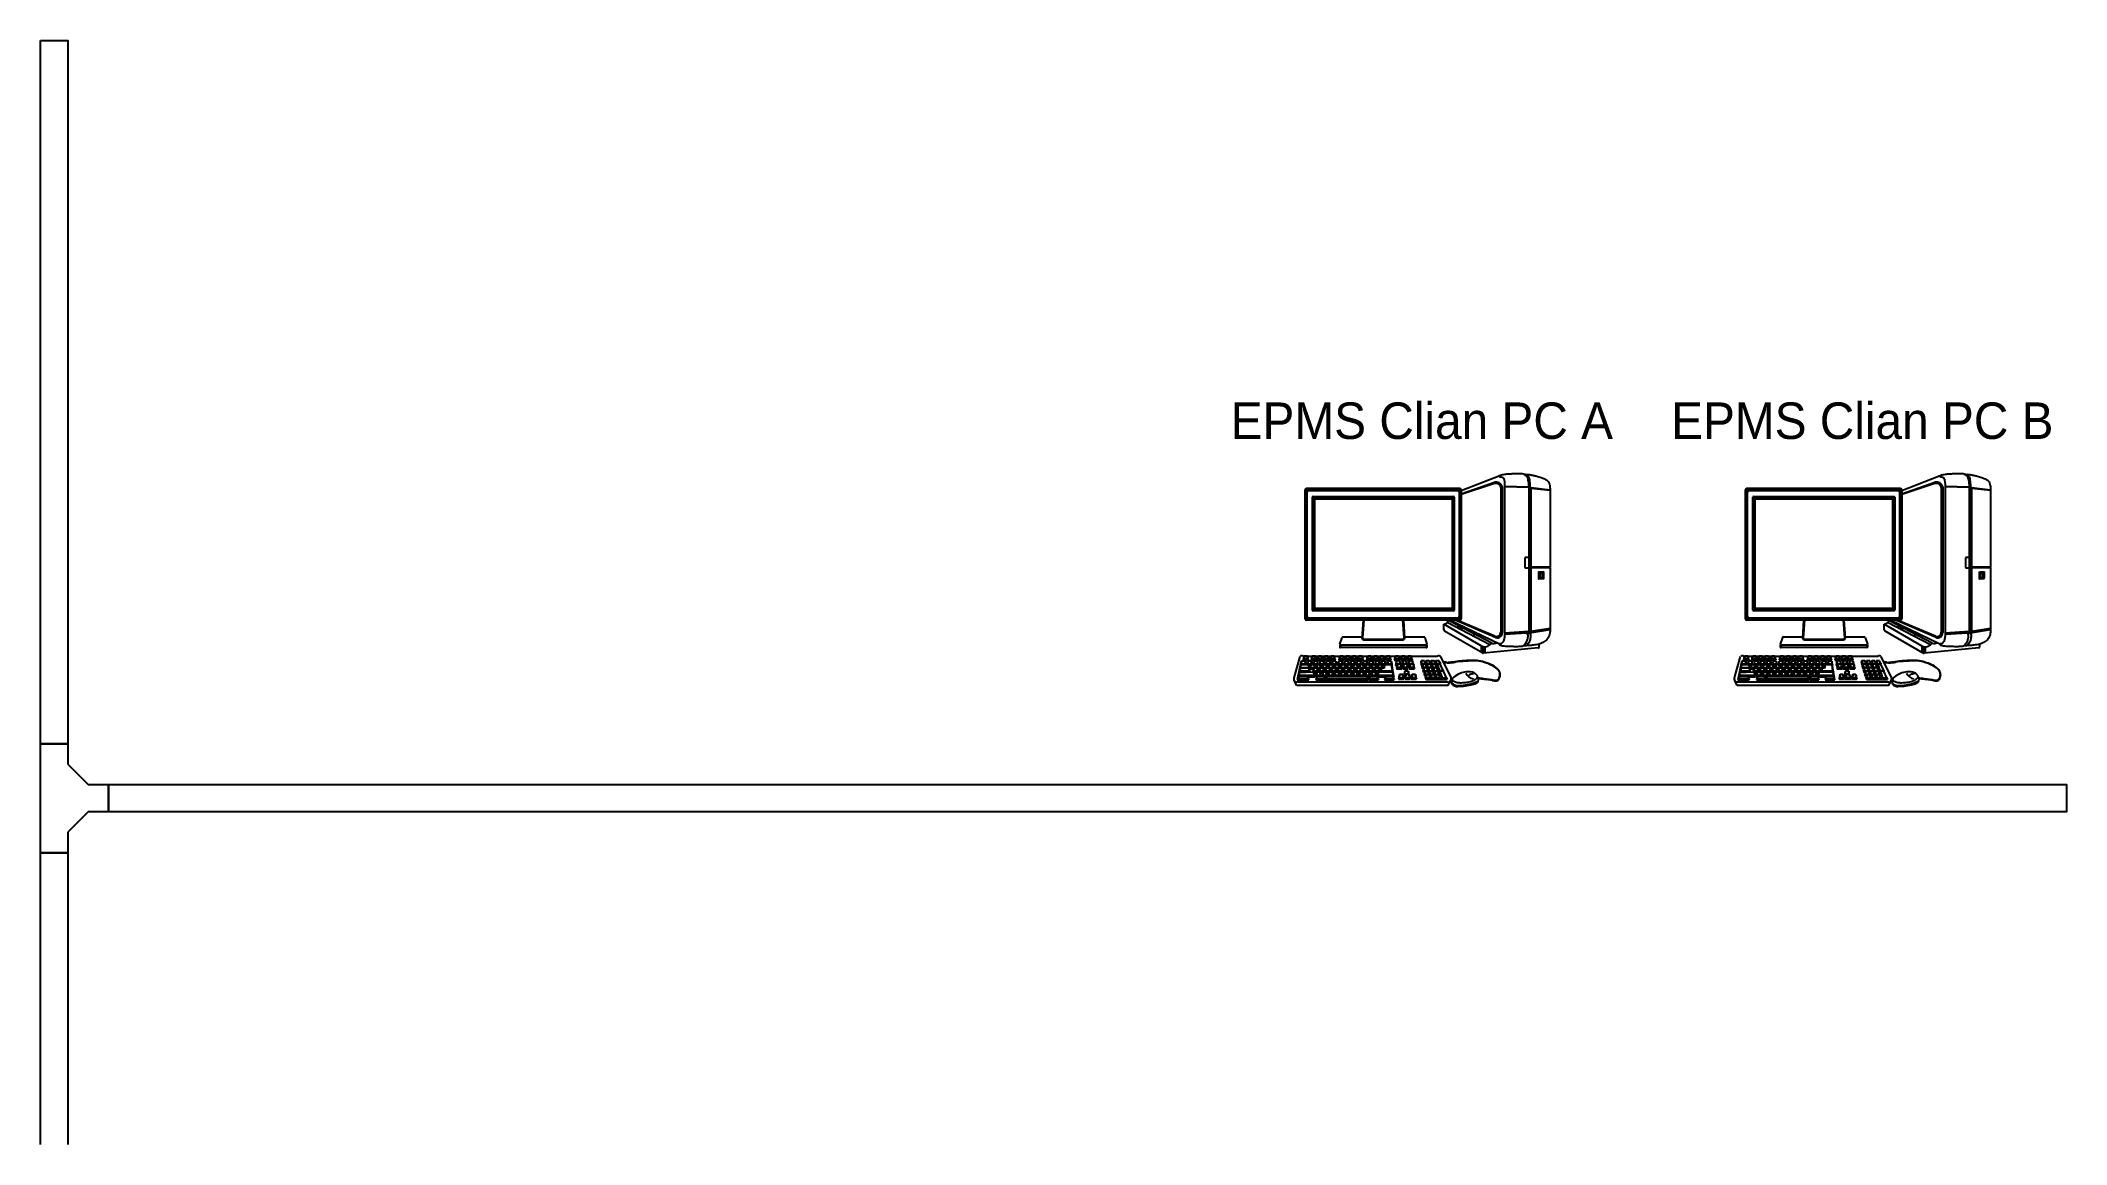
# Model space of a CAD drawing. Header units: millimetres. Extents: x 89450 to 753248, y -530175 to 1209785.
# Drawn here: x 306625 to 321512, y -170650 to -162539 of the extents above; entities that cross this region are included whole.
import ezdxf
from ezdxf.enums import TextEntityAlignment as Align

# ---------------------------------------------------------------- set-up
doc = ezdxf.new("R2010")
doc.units = ezdxf.units.MM
doc.header["$LTSCALE"] = 150
doc.layers.add('-----99 EPMS CABLE DUCT', color=4, linetype='Continuous')
doc.styles.add('ELEC', font='')
doc.styles.get('ELEC').set_extended_font_data('Dotum')

msp = doc.modelspace()

# ---------------------------------------------------------------- texts
at = {"color": 0, "style": 'ELEC'}
for s, p in [('EPMS Clian PC A', (316775, -165332)), ('EPMS Clian PC B', (320012, -165332))]:
    msp.add_text(s, height=268.38, dxfattribs=at).set_placement(p, align=Align.MIDDLE_CENTER)

# ---------------------------------------------------------------- blocks, each defined once
blk = doc.blocks.new('zw$32E')
for p, q in [((100, 0), (0, 0)), ((0, 0), (0, -400)), ((100, -75), (100, 0)), ((175, -150), (100, -75)), ((250, -150), (175, -150)), ((250, -250), (250, -150)), ((100, -325), (175, -250)), ((175, -250), (250, -250)), ((100, -400), (100, -325)), ((0, -400), (100, -400))]:
    blk.add_line(p, q)

# ---------------------------------------------------------------- linework, layer by layer
at = {"layer": '-----99 EPMS CABLE DUCT'}
for points in [[(306625, -162539), (306825, -162539), (306825, -167706), (306625, -167706)], [(307125, -168206), (307125, -168006), (321512, -168006), (321512, -168206)]]:
    msp.add_lwpolyline(points, close=True, dxfattribs=at)
msp.add_lwpolyline([(306625, -170650), (306625, -168506), (306825, -168506), (306825, -170650)], dxfattribs=at)
at = {"color": 0}
for p, q in [((315917, -166787), (315917, -165839)), ((315920, -165831), (315935, -165847)), ((315927, -165828), (317054, -165828)), ((315943, -165838), (317039, -165838)), ((315943, -165841), (317039, -165841)), ((315943, -165844), (317039, -165844)), ((317062, -165831), (317046, -165847)), ((317348, -165736), (317065, -165847)), ((317308, -165785), (317065, -165871)), ((317308, -165794), (317065, -165875)), ((317065, -165839), (317065, -166787)), ((317308, -165794), (317308, -165785)), ((317321, -165792), (317322, -165783)), ((317329, -165793), (317331, -165784)), ((317333, -165795), (317336, -165786)), ((317336, -165796), (317340, -165788)), ((317337, -165797), (317342, -165789)), ((317339, -165797), (317343, -165789)), ((317339, -165798), (317344, -165790)), ((317339, -165798), (317344, -165790)), ((317340, -165798), (317344, -165790)), ((317341, -165799), (317346, -165791)), ((317342, -165800), (317348, -165792)), ((317345, -165802), (317351, -165795)), ((317348, -165805), (317355, -165799)), ((317351, -165810), (317360, -165806)), ((317355, -165820), (317355, -166886)), ((317355, -165820), (317366, -165820)), ((317366, -165819), (317366, -166888)), ((317560, -165820), (317383, -165815)), ((317561, -165823), (317383, -165819)), ((317383, -165819), (317383, -166902)), ((317542, -165725), (317542, -165728)), ((317561, -165823), (317561, -166894)), ((317579, -165825), (317565, -165824)), ((317565, -165824), (317565, -166893)), ((317579, -165829), (317565, -165827)), ((317718, -165842), (317577, -165825)), ((317718, -165845), (317577, -165829)), ((317577, -165829), (317577, -166409)), ((317579, -165825), (317579, -165829)), ((317718, -165842), (317718, -166407)), ((319154, -166787), (319154, -165839)), ((319157, -165831), (319172, -165847)), ((319164, -165828), (320291, -165828)), ((319180, -165838), (320276, -165838)), ((319180, -165841), (320276, -165841)), ((319180, -165844), (320276, -165844)), ((320299, -165831), (320283, -165847)), ((320585, -165736), (320302, -165847)), ((320545, -165785), (320302, -165871)), ((320546, -165794), (320302, -165875)), ((320302, -165839), (320302, -166787)), ((320546, -165794), (320545, -165785)), ((320559, -165792), (320559, -165783)), ((320566, -165793), (320568, -165784)), ((320570, -165795), (320573, -165786)), ((320573, -165796), (320577, -165788)), ((320575, -165797), (320579, -165789)), ((320576, -165797), (320580, -165789)), ((320576, -165798), (320581, -165790)), ((320576, -165798), (320581, -165790)), ((320577, -165798), (320582, -165790)), ((320578, -165799), (320583, -165791)), ((320579, -165800), (320585, -165792)), ((320582, -165802), (320588, -165795)), ((320585, -165805), (320592, -165799)), ((320588, -165810), (320597, -165806)), ((320592, -165820), (320592, -166886)), ((320592, -165820), (320603, -165820)), ((320603, -165819), (320603, -166888)), ((320798, -165820), (320620, -165815)), ((320798, -165823), (320620, -165819)), ((320620, -165819), (320620, -166902)), ((320779, -165725), (320779, -165728)), ((320798, -165823), (320798, -166894)), ((320816, -165825), (320802, -165824)), ((320802, -165824), (320802, -166893)), ((320816, -165829), (320802, -165827)), ((320955, -165845), (320814, -165829)), ((320814, -165829), (320814, -166409)), ((320955, -165842), (320815, -165825)), ((320816, -165825), (320816, -165829)), ((320955, -165842), (320955, -166407)), ((315926, -166772), (315926, -165854)), ((315930, -166772), (315930, -165854)), ((315932, -166772), (315932, -165854)), ((315971, -166723), (315971, -165895)), ((315973, -165891), (315990, -165908)), ((315973, -165891), (315990, -165908)), ((315977, -165889), (317008, -165889)), ((315981, -166706), (315981, -165912)), ((315986, -166706), (315986, -165912)), ((315988, -166706), (315988, -165912)), ((315994, -165899), (316991, -165899)), ((315994, -165904), (316991, -165904)), ((315994, -165906), (316991, -165906)), ((317013, -165891), (316996, -165908)), ((317013, -165891), (316996, -165908)), ((316997, -165912), (316997, -166706)), ((317000, -165912), (317000, -166706)), ((317004, -165912), (317004, -166706)), ((317014, -165895), (317014, -166723)), ((317049, -165854), (317049, -166772)), ((317052, -165854), (317052, -166772)), ((317055, -165854), (317055, -166772)), ((317569, -165856), (317569, -165925)), ((317577, -165852), (317573, -165852)), ((317573, -165929), (317577, -165929)), ((319163, -166772), (319163, -165854)), ((319167, -166772), (319167, -165854)), ((319169, -166772), (319169, -165854)), ((319208, -166723), (319208, -165895)), ((319210, -165891), (319227, -165908)), ((319210, -165891), (319227, -165908)), ((319215, -165889), (320245, -165889)), ((319219, -166706), (319219, -165912)), ((319223, -166706), (319223, -165912)), ((319225, -166706), (319225, -165912)), ((319232, -165899), (320228, -165899)), ((319232, -165904), (320228, -165904)), ((319232, -165906), (320228, -165906)), ((320250, -165891), (320233, -165908)), ((320250, -165891), (320233, -165908)), ((320235, -165912), (320235, -166706)), ((320237, -165912), (320237, -166706)), ((320241, -165912), (320241, -166706)), ((320252, -165895), (320252, -166723)), ((320286, -165854), (320286, -166772)), ((320289, -165854), (320289, -166772)), ((320292, -165854), (320292, -166772)), ((320806, -165856), (320806, -165925)), ((320814, -165852), (320810, -165852)), ((320810, -165929), (320814, -165929)), ((317533, -166340), (317533, -166409)), ((317561, -166336), (317537, -166336)), ((317537, -166413), (317561, -166413)), ((317579, -166409), (317565, -166407)), ((317579, -166414), (317565, -166412)), ((317577, -166414), (317577, -166880)), ((317718, -166407), (317579, -166409)), ((317579, -166409), (317579, -166414)), ((317718, -166412), (317579, -166414)), ((317670, -166444), (317635, -166445)), ((317672, -166490), (317672, -166446)), ((317716, -166412), (317716, -166407)), ((317718, -166412), (317718, -166869)), ((320770, -166340), (320770, -166409)), ((320798, -166336), (320775, -166336)), ((320775, -166413), (320798, -166413)), ((320816, -166409), (320802, -166407)), ((320816, -166414), (320802, -166412)), ((320814, -166414), (320814, -166880)), ((320955, -166407), (320816, -166409)), ((320816, -166409), (320816, -166414)), ((320955, -166412), (320816, -166414)), ((320907, -166444), (320872, -166445)), ((320909, -166490), (320909, -166446)), ((320954, -166412), (320954, -166407)), ((320955, -166412), (320955, -166869)), ((317633, -166447), (317633, -166493)), ((317635, -166495), (317670, -166492)), ((317643, -166467), (317636, -166467)), ((317636, -166467), (317636, -166489)), ((317636, -166489), (317647, -166489)), ((317643, -166468), (317637, -166468)), ((317637, -166468), (317637, -166488)), ((317637, -166488), (317647, -166488)), ((317664, -166453), (317643, -166453)), ((317643, -166453), (317643, -166484)), ((317644, -166454), (317643, -166453)), ((317644, -166483), (317643, -166484)), ((317643, -166484), (317664, -166484)), ((317664, -166454), (317644, -166454)), ((317644, -166454), (317644, -166483)), ((317644, -166483), (317664, -166483)), ((317647, -166489), (317647, -166484)), ((317647, -166488), (317647, -166484)), ((317664, -166484), (317664, -166453)), ((317664, -166454), (317664, -166453)), ((317664, -166483), (317664, -166454)), ((317664, -166483), (317664, -166484)), ((320870, -166447), (320870, -166493)), ((320872, -166495), (320907, -166492)), ((320880, -166467), (320873, -166467)), ((320873, -166467), (320873, -166489)), ((320873, -166489), (320885, -166489)), ((320880, -166468), (320874, -166468)), ((320874, -166468), (320874, -166488)), ((320874, -166488), (320884, -166488)), ((320901, -166453), (320880, -166453)), ((320880, -166453), (320880, -166484)), ((320881, -166454), (320880, -166453)), ((320881, -166483), (320880, -166484)), ((320880, -166484), (320901, -166484)), ((320901, -166454), (320881, -166454)), ((320881, -166454), (320881, -166483)), ((320881, -166483), (320901, -166483)), ((320884, -166488), (320884, -166484)), ((320885, -166489), (320885, -166484)), ((320901, -166484), (320901, -166453)), ((320901, -166454), (320901, -166453)), ((320901, -166483), (320901, -166454)), ((320901, -166483), (320901, -166484)), ((315973, -166728), (315990, -166711)), ((315973, -166728), (315990, -166711)), ((317008, -166729), (315977, -166729)), ((316991, -166712), (315994, -166712)), ((316991, -166715), (315994, -166715)), ((316991, -166719), (315994, -166719)), ((317013, -166728), (316996, -166711)), ((317013, -166728), (316996, -166711)), ((319210, -166728), (319227, -166711)), ((319210, -166728), (319227, -166711)), ((320245, -166729), (319215, -166729)), ((320228, -166712), (319232, -166712)), ((320228, -166715), (319232, -166715)), ((320228, -166719), (319232, -166719)), ((320250, -166728), (320233, -166711)), ((320250, -166728), (320233, -166711)), ((315920, -166794), (315935, -166779)), ((317054, -166797), (315927, -166797)), ((317039, -166782), (315943, -166782)), ((317039, -166785), (315943, -166785)), ((317039, -166788), (315943, -166788)), ((316336, -166929), (316346, -166797)), ((316338, -166929), (316347, -166798)), ((316342, -166928), (316352, -166798)), ((316634, -166798), (316643, -166928)), ((316638, -166798), (316648, -166929)), ((316640, -166797), (316649, -166929)), ((316936, -166869), (316936, -166828)), ((317223, -166993), (316936, -166828)), ((317223, -167039), (316941, -166878)), ((317276, -166979), (316961, -166815)), ((317289, -166967), (316971, -166801)), ((317341, -166972), (316979, -166797)), ((317317, -166925), (317021, -166797)), ((317312, -166915), (317032, -166797)), ((317041, -166857), (317041, -166838)), ((317041, -166857), (317077, -166857)), ((317062, -166794), (317046, -166779)), ((317355, -166886), (317366, -166886)), ((317561, -166882), (317383, -166894)), ((317569, -166893), (317549, -166895)), ((317577, -166880), (317565, -166881)), ((317718, -166869), (317568, -166892)), ((317718, -166860), (317577, -166880)), ((319157, -166794), (319172, -166779)), ((320291, -166797), (319164, -166797)), ((320276, -166782), (319180, -166782)), ((320276, -166785), (319180, -166785)), ((320276, -166788), (319180, -166788)), ((319574, -166929), (319583, -166797)), ((319575, -166929), (319585, -166798)), ((319579, -166928), (319589, -166798)), ((319871, -166798), (319881, -166928)), ((319875, -166798), (319885, -166929)), ((319877, -166797), (319886, -166929)), ((320173, -166869), (320173, -166828)), ((320460, -166993), (320173, -166828)), ((320460, -167039), (320179, -166878)), ((320513, -166979), (320198, -166815)), ((320526, -166967), (320208, -166801)), ((320578, -166972), (320216, -166797)), ((320554, -166925), (320259, -166797)), ((320550, -166915), (320269, -166797)), ((320278, -166857), (320278, -166838)), ((320278, -166857), (320315, -166857)), ((320299, -166794), (320283, -166779)), ((320592, -166886), (320603, -166886)), ((320798, -166882), (320620, -166894)), ((320806, -166893), (320786, -166895)), ((320814, -166880), (320802, -166881)), ((320955, -166869), (320806, -166892)), ((320955, -166860), (320814, -166880)), ((316172, -166975), (316190, -166925)), ((316172, -166977), (316172, -166995)), ((316173, -166979), (316173, -166996)), ((316174, -166980), (316174, -166997)), ((316176, -166981), (316176, -166999)), ((316177, -166982), (316177, -166999)), ((316177, -166982), (316177, -166999)), ((316501, -166982), (316177, -166982)), ((316808, -166999), (316177, -166999)), ((316195, -166921), (316337, -166921)), ((316340, -166939), (316336, -166929)), ((316341, -166938), (316338, -166929)), ((316350, -166945), (316340, -166939)), ((316350, -166943), (316341, -166938)), ((316345, -166935), (316342, -166928)), ((316351, -166939), (316345, -166935)), ((316636, -166943), (316350, -166943)), ((316636, -166945), (316350, -166945)), ((316634, -166939), (316351, -166939)), ((316808, -166982), (316501, -166982)), ((316641, -166935), (316634, -166939)), ((316644, -166938), (316636, -166943)), ((316646, -166939), (316636, -166945)), ((316643, -166928), (316641, -166935)), ((316648, -166929), (316644, -166938)), ((316649, -166929), (316646, -166939)), ((316649, -166921), (316791, -166921)), ((316796, -166925), (316813, -166975)), ((316808, -166982), (316808, -166999)), ((316809, -166982), (316809, -166999)), ((316810, -166981), (316810, -166999)), ((316812, -166980), (316812, -166997)), ((316813, -166977), (316813, -166995)), ((316813, -166979), (316813, -166996)), ((317159, -166919), (317159, -166900)), ((317212, -166986), (317212, -167033)), ((317214, -166988), (317214, -167034)), ((317218, -166990), (317218, -167037)), ((317226, -166993), (317226, -167040)), ((317630, -167002), (317229, -167041)), ((317232, -166994), (317232, -167040)), ((317236, -166993), (317236, -167040)), ((317238, -166993), (317238, -167040)), ((317324, -166917), (317324, -166927)), ((317331, -166917), (317333, -166927)), ((317335, -166915), (317339, -166926)), ((317338, -166914), (317343, -166924)), ((317340, -166913), (317345, -166923)), ((317341, -166912), (317347, -166922)), ((317341, -166912), (317347, -166923)), ((317341, -166912), (317347, -166922)), ((317342, -166912), (317348, -166922)), ((317343, -166911), (317349, -166921)), ((317344, -166910), (317351, -166920)), ((317347, -166907), (317356, -166915)), ((317351, -166901), (317362, -166907)), ((317548, -166893), (317383, -166902)), ((317527, -166987), (317515, -166989)), ((317542, -166985), (317527, -166987)), ((317636, -166974), (317636, -166996)), ((319409, -166977), (319409, -166995)), ((319410, -166975), (319427, -166925)), ((319410, -166979), (319410, -166996)), ((319411, -166980), (319411, -166997)), ((319413, -166981), (319413, -166999)), ((319414, -166982), (319414, -166999)), ((319415, -166982), (319415, -166999)), ((319738, -166982), (319415, -166982)), ((320045, -166999), (319415, -166999)), ((319432, -166921), (319574, -166921)), ((319577, -166939), (319574, -166929)), ((319578, -166938), (319575, -166929)), ((319587, -166945), (319577, -166939)), ((319587, -166943), (319578, -166938)), ((319582, -166935), (319579, -166928)), ((319588, -166939), (319582, -166935)), ((319873, -166943), (319587, -166943)), ((319873, -166945), (319587, -166945)), ((319872, -166939), (319588, -166939)), ((320045, -166982), (319738, -166982)), ((319878, -166935), (319872, -166939)), ((319882, -166938), (319873, -166943)), ((319883, -166939), (319873, -166945)), ((319881, -166928), (319878, -166935)), ((319885, -166929), (319882, -166938)), ((319886, -166929), (319883, -166939)), ((319886, -166921), (320028, -166921)), ((320033, -166925), (320050, -166975)), ((320045, -166982), (320045, -166999)), ((320046, -166982), (320046, -166999)), ((320047, -166981), (320047, -166999)), ((320049, -166980), (320049, -166997)), ((320050, -166979), (320050, -166996)), ((320051, -166977), (320051, -166995)), ((320397, -166919), (320397, -166900)), ((320449, -166986), (320449, -167033)), ((320452, -166988), (320452, -167034)), ((320456, -166990), (320456, -167037)), ((320463, -166993), (320463, -167040)), ((320868, -167002), (320466, -167041)), ((320469, -166994), (320469, -167040)), ((320473, -166993), (320473, -167040)), ((320475, -166993), (320475, -167040)), ((320561, -166917), (320561, -166927)), ((320568, -166917), (320570, -166927)), ((320572, -166915), (320576, -166926)), ((320575, -166914), (320580, -166924)), ((320577, -166913), (320582, -166923)), ((320578, -166912), (320584, -166923)), ((320579, -166912), (320585, -166922)), ((320579, -166912), (320584, -166922)), ((320579, -166912), (320584, -166922)), ((320580, -166911), (320587, -166921)), ((320582, -166910), (320589, -166920)), ((320585, -166907), (320594, -166915)), ((320589, -166901), (320599, -166907)), ((320785, -166893), (320620, -166902)), ((320765, -166987), (320752, -166989)), ((320780, -166985), (320765, -166987)), ((320873, -166974), (320873, -166996)), ((315836, -167222), (315881, -167064)), ((315887, -167105), (315860, -167237)), ((315875, -167181), (315870, -167188)), ((315875, -167181), (315871, -167201)), ((315879, -167171), (315874, -167180)), ((315874, -167180), (315922, -167180)), ((315982, -167180), (315875, -167181)), ((315883, -167151), (315877, -167158)), ((315883, -167146), (315878, -167157)), ((315883, -167151), (315879, -167171)), ((315879, -167171), (315947, -167171)), ((315881, -167131), (315882, -167131)), ((315889, -167118), (315882, -167127)), ((315886, -167126), (315882, -167132)), ((315886, -167126), (315883, -167146)), ((315883, -167146), (315946, -167146)), ((315945, -167151), (315883, -167151)), ((315943, -167126), (315886, -167126)), ((315892, -167098), (315887, -167105)), ((315892, -167098), (315889, -167118)), ((315889, -167118), (315920, -167118)), ((315917, -167098), (315892, -167098)), ((315902, -167062), (316891, -167062)), ((315906, -167068), (315902, -167091)), ((315907, -167078), (315902, -167091)), ((315902, -167091), (315942, -167091)), ((315910, -167063), (315906, -167068)), ((315910, -167063), (315907, -167078)), ((315907, -167078), (315936, -167078)), ((315934, -167063), (315910, -167063)), ((315917, -167098), (315921, -167103)), ((315920, -167118), (315917, -167098)), ((315920, -167118), (315923, -167126)), ((315924, -167126), (315921, -167103)), ((315935, -167103), (315931, -167126)), ((315936, -167118), (315933, -167126)), ((315934, -167063), (315938, -167068)), ((315936, -167078), (315934, -167063)), ((315939, -167098), (315935, -167103)), ((315936, -167078), (315942, -167091)), ((315939, -167098), (315936, -167118)), ((315936, -167118), (315965, -167118)), ((315942, -167091), (315938, -167068)), ((315962, -167098), (315939, -167098)), ((315943, -167126), (315949, -167132)), ((315946, -167146), (315943, -167126)), ((315945, -167151), (315950, -167156)), ((315947, -167171), (315945, -167151)), ((315946, -167146), (315951, -167155)), ((315947, -167171), (315952, -167180)), ((315949, -167131), (315955, -167131)), ((315952, -167155), (315949, -167132)), ((315954, -167180), (315950, -167156)), ((315956, -167130), (315951, -167158)), ((315957, -167145), (315951, -167158)), ((315965, -167158), (315951, -167158)), ((315960, -167125), (315956, -167130)), ((315960, -167125), (315957, -167145)), ((315957, -167145), (315986, -167145)), ((315983, -167125), (315960, -167125)), ((315965, -167068), (315961, -167091)), ((315966, -167078), (315961, -167091)), ((315961, -167091), (316001, -167091)), ((315962, -167098), (315966, -167103)), ((315965, -167118), (315962, -167098)), ((315970, -167063), (315965, -167068)), ((315965, -167118), (315967, -167125)), ((315965, -167158), (315977, -167158)), ((315970, -167063), (315966, -167078)), ((315966, -167078), (315995, -167078)), ((315969, -167125), (315966, -167103)), ((315993, -167063), (315970, -167063)), ((315978, -167156), (315974, -167180)), ((315979, -167171), (315975, -167180)), ((315980, -167103), (315977, -167125)), ((315981, -167118), (315978, -167125)), ((315982, -167151), (315978, -167156)), ((315982, -167151), (315979, -167171)), ((315979, -167171), (316008, -167171)), ((315984, -167098), (315980, -167103)), ((315984, -167098), (315981, -167118)), ((315981, -167118), (316010, -167118)), ((316005, -167151), (315982, -167151)), ((315982, -167180), (315986, -167186)), ((315985, -167201), (315982, -167180)), ((315983, -167125), (315987, -167130)), ((315986, -167145), (315983, -167125)), ((316007, -167098), (315984, -167098)), ((315985, -167185), (316001, -167185)), ((315986, -167145), (315988, -167151)), ((315990, -167214), (315986, -167186)), ((315990, -167151), (315987, -167130)), ((315987, -167131), (316001, -167131)), ((315993, -167063), (315997, -167068)), ((315995, -167078), (315993, -167063)), ((315995, -167078), (316001, -167091)), ((316000, -167186), (315995, -167214)), ((316001, -167091), (315997, -167068)), ((316001, -167130), (315998, -167151)), ((316002, -167145), (316000, -167151)), ((316004, -167180), (316000, -167186)), ((316005, -167125), (316001, -167130)), ((316004, -167180), (316001, -167201)), ((316005, -167125), (316002, -167145)), ((316002, -167145), (316031, -167145)), ((316027, -167180), (316004, -167180)), ((316028, -167125), (316005, -167125)), ((316005, -167151), (316009, -167156)), ((316008, -167171), (316005, -167151)), ((316012, -167068), (316007, -167091)), ((316013, -167078), (316007, -167091)), ((316007, -167091), (316047, -167091)), ((316007, -167098), (316011, -167103)), ((316010, -167118), (316007, -167098)), ((316008, -167171), (316011, -167180)), ((316012, -167180), (316009, -167156)), ((316010, -167118), (316012, -167125)), ((316010, -167158), (316023, -167158)), ((316014, -167125), (316011, -167103)), ((316016, -167063), (316012, -167068)), ((316016, -167063), (316013, -167078)), ((316013, -167078), (316042, -167078)), ((316039, -167063), (316016, -167063)), ((316023, -167156), (316019, -167180)), ((316024, -167171), (316020, -167180)), ((316025, -167103), (316022, -167125)), ((316027, -167151), (316023, -167156)), ((316026, -167118), (316024, -167125)), ((316027, -167151), (316024, -167171)), ((316024, -167171), (316053, -167171)), ((316029, -167098), (316025, -167103)), ((316029, -167098), (316026, -167118)), ((316026, -167118), (316055, -167118)), ((316050, -167151), (316027, -167151)), ((316027, -167180), (316031, -167186)), ((316027, -167180), (316031, -167186)), ((316030, -167201), (316027, -167180)), ((316028, -167125), (316032, -167130)), ((316028, -167125), (316032, -167130)), ((316031, -167145), (316028, -167125)), ((316052, -167098), (316029, -167098)), ((316030, -167185), (316046, -167185)), ((316031, -167145), (316033, -167151)), ((316031, -167145), (316033, -167151)), ((316034, -167208), (316031, -167186)), ((316034, -167208), (316031, -167186)), ((316035, -167151), (316032, -167130)), ((316035, -167151), (316032, -167130)), ((316033, -167131), (316046, -167131)), ((316039, -167063), (316043, -167068)), ((316042, -167078), (316039, -167063)), ((316042, -167078), (316047, -167091)), ((316045, -167186), (316042, -167208)), ((316047, -167091), (316043, -167068)), ((316046, -167130), (316043, -167151)), ((316047, -167145), (316045, -167151)), ((316049, -167180), (316045, -167186)), ((316050, -167125), (316046, -167130)), ((316049, -167180), (316046, -167201)), ((316050, -167125), (316047, -167145)), ((316047, -167145), (316076, -167145)), ((316072, -167180), (316049, -167180)), ((316073, -167125), (316050, -167125)), ((316050, -167151), (316055, -167156)), ((316053, -167171), (316050, -167151)), ((316052, -167098), (316057, -167103)), ((316055, -167118), (316052, -167098)), ((316053, -167171), (316057, -167180)), ((316058, -167068), (316054, -167091)), ((316059, -167078), (316054, -167091)), ((316054, -167091), (316093, -167091)), ((316055, -167118), (316058, -167125)), ((316058, -167180), (316055, -167156)), ((316055, -167158), (316068, -167158)), ((316059, -167125), (316057, -167103)), ((316062, -167063), (316058, -167068)), ((316062, -167063), (316059, -167078)), ((316059, -167078), (316088, -167078)), ((316085, -167063), (316062, -167063)), ((316068, -167156), (316065, -167180)), ((316069, -167171), (316066, -167180)), ((316070, -167103), (316067, -167125)), ((316072, -167151), (316068, -167156)), ((316071, -167118), (316069, -167125)), ((316072, -167151), (316069, -167171)), ((316069, -167171), (316098, -167171)), ((316075, -167098), (316070, -167103)), ((316075, -167098), (316071, -167118)), ((316071, -167118), (316100, -167118)), ((316096, -167151), (316072, -167151)), ((316072, -167180), (316077, -167186)), ((316072, -167180), (316077, -167186)), ((316075, -167201), (316072, -167180)), ((316073, -167125), (316078, -167130)), ((316073, -167125), (316078, -167130)), ((316076, -167145), (316073, -167125)), ((316098, -167098), (316075, -167098)), ((316076, -167145), (316078, -167151)), ((316076, -167145), (316078, -167151)), ((316076, -167185), (316091, -167185)), ((316079, -167208), (316077, -167186)), ((316079, -167208), (316077, -167186)), ((316080, -167151), (316078, -167130)), ((316080, -167151), (316078, -167130)), ((316078, -167131), (316091, -167131)), ((316085, -167063), (316089, -167068)), ((316088, -167078), (316085, -167063)), ((316090, -167186), (316087, -167208)), ((316088, -167078), (316093, -167091)), ((316091, -167130), (316088, -167151)), ((316093, -167091), (316089, -167068)), ((316092, -167145), (316090, -167151)), ((316094, -167180), (316090, -167186)), ((316095, -167125), (316091, -167130)), ((316094, -167180), (316091, -167201)), ((316095, -167125), (316092, -167145)), ((316092, -167145), (316121, -167145)), ((316117, -167180), (316094, -167180)), ((316119, -167125), (316095, -167125)), ((316096, -167151), (316100, -167156)), ((316098, -167171), (316096, -167151)), ((316098, -167098), (316102, -167103)), ((316100, -167118), (316098, -167098)), ((316098, -167171), (316102, -167180)), ((316104, -167068), (316100, -167091)), ((316105, -167078), (316100, -167091)), ((316100, -167091), (316139, -167091)), ((316100, -167118), (316103, -167125)), ((316103, -167180), (316100, -167156)), ((316100, -167158), (316113, -167158)), ((316105, -167125), (316102, -167103)), ((316108, -167063), (316104, -167068)), ((316108, -167063), (316105, -167078)), ((316105, -167078), (316134, -167078)), ((316131, -167063), (316108, -167063)), ((316113, -167156), (316110, -167180)), ((316114, -167171), (316111, -167180)), ((316115, -167103), (316112, -167125)), ((316118, -167151), (316113, -167156)), ((316117, -167118), (316114, -167125)), ((316118, -167151), (316114, -167171)), ((316114, -167171), (316143, -167171)), ((316120, -167098), (316115, -167103)), ((316120, -167098), (316117, -167118)), ((316117, -167118), (316146, -167118)), ((316117, -167180), (316122, -167186)), ((316117, -167180), (316122, -167186)), ((316120, -167201), (316117, -167180)), ((316141, -167151), (316118, -167151)), ((316119, -167125), (316123, -167130)), ((316119, -167125), (316123, -167130)), ((316121, -167145), (316119, -167125)), ((316143, -167098), (316120, -167098)), ((316121, -167145), (316123, -167151)), ((316121, -167145), (316123, -167151)), ((316121, -167185), (316136, -167185)), ((316125, -167208), (316122, -167186)), ((316125, -167208), (316122, -167186)), ((316125, -167151), (316123, -167130)), ((316125, -167151), (316123, -167130)), ((316123, -167131), (316136, -167131)), ((316131, -167063), (316136, -167068)), ((316134, -167078), (316131, -167063)), ((316135, -167186), (316132, -167208)), ((316136, -167130), (316133, -167151)), ((316134, -167078), (316139, -167091)), ((316137, -167145), (316135, -167151)), ((316140, -167180), (316135, -167186)), ((316139, -167091), (316136, -167068)), ((316141, -167125), (316136, -167130)), ((316140, -167180), (316136, -167201)), ((316141, -167125), (316137, -167145)), ((316137, -167145), (316166, -167145)), ((316163, -167180), (316140, -167180)), ((316164, -167125), (316141, -167125)), ((316141, -167151), (316145, -167156)), ((316143, -167171), (316141, -167151)), ((316143, -167098), (316147, -167103)), ((316146, -167118), (316143, -167098)), ((316143, -167171), (316147, -167180)), ((316148, -167180), (316145, -167156)), ((316145, -167158), (316158, -167158)), ((316146, -167118), (316148, -167125)), ((316150, -167125), (316147, -167103)), ((316159, -167156), (316155, -167180)), ((316160, -167171), (316156, -167180)), ((316161, -167103), (316157, -167125)), ((316162, -167118), (316159, -167125)), ((316163, -167151), (316159, -167156)), ((316163, -167151), (316160, -167171)), ((316160, -167171), (316189, -167171)), ((316165, -167098), (316161, -167103)), ((316165, -167098), (316162, -167118)), ((316162, -167118), (316191, -167118)), ((316186, -167151), (316163, -167151)), ((316163, -167180), (316167, -167186)), ((316163, -167180), (316167, -167186)), ((316165, -167201), (316163, -167180)), ((316164, -167125), (316168, -167130)), ((316164, -167125), (316168, -167130)), ((316166, -167145), (316164, -167125)), ((316169, -167068), (316165, -167091)), ((316170, -167078), (316165, -167091)), ((316165, -167091), (316205, -167091)), ((316188, -167098), (316165, -167098)), ((316166, -167145), (316169, -167151)), ((316166, -167145), (316169, -167151)), ((316166, -167185), (316182, -167185)), ((316170, -167208), (316167, -167186)), ((316170, -167208), (316167, -167186)), ((316171, -167151), (316168, -167130)), ((316171, -167151), (316168, -167130)), ((316168, -167131), (316181, -167131)), ((316174, -167063), (316169, -167068)), ((316174, -167063), (316170, -167078)), ((316170, -167078), (316200, -167078)), ((316197, -167063), (316174, -167063)), ((316181, -167186), (316177, -167208)), ((316182, -167130), (316178, -167151)), ((316183, -167145), (316180, -167151)), ((316185, -167180), (316181, -167186)), ((316186, -167125), (316182, -167130)), ((316185, -167180), (316182, -167201)), ((316186, -167125), (316183, -167145)), ((316183, -167145), (316212, -167145)), ((316208, -167180), (316185, -167180)), ((316209, -167125), (316186, -167125)), ((316186, -167151), (316190, -167156)), ((316189, -167171), (316186, -167151)), ((316188, -167098), (316192, -167103)), ((316191, -167118), (316188, -167098)), ((316189, -167171), (316192, -167180)), ((316193, -167180), (316190, -167156)), ((316190, -167158), (316203, -167158)), ((316191, -167118), (316193, -167125)), ((316195, -167125), (316192, -167103)), ((316197, -167063), (316201, -167068)), ((316200, -167078), (316197, -167063)), ((316200, -167078), (316205, -167091)), ((316204, -167156), (316200, -167180)), ((316205, -167091), (316201, -167068)), ((316205, -167171), (316201, -167180)), ((316206, -167103), (316203, -167125)), ((316207, -167118), (316204, -167125)), ((316208, -167151), (316204, -167156)), ((316208, -167151), (316205, -167171)), ((316205, -167171), (316234, -167171)), ((316210, -167098), (316206, -167103)), ((316210, -167098), (316207, -167118)), ((316207, -167118), (316236, -167118)), ((316231, -167151), (316208, -167151)), ((316208, -167180), (316212, -167186)), ((316208, -167180), (316212, -167186)), ((316211, -167201), (316208, -167180)), ((316209, -167125), (316213, -167130)), ((316209, -167125), (316213, -167130)), ((316212, -167145), (316209, -167125)), ((316233, -167098), (316210, -167098)), ((316216, -167068), (316211, -167091)), ((316217, -167078), (316211, -167091)), ((316211, -167091), (316251, -167091)), ((316211, -167185), (316227, -167185)), ((316212, -167145), (316214, -167151)), ((316212, -167145), (316214, -167151)), ((316215, -167208), (316212, -167186)), ((316215, -167208), (316212, -167186)), ((316216, -167151), (316213, -167130)), ((316216, -167151), (316213, -167130)), ((316213, -167131), (316227, -167131)), ((316220, -167063), (316216, -167068)), ((316220, -167063), (316217, -167078)), ((316217, -167078), (316246, -167078)), ((316243, -167063), (316220, -167063)), ((316226, -167186), (316222, -167208)), ((316227, -167130), (316224, -167151)), ((316228, -167145), (316226, -167151)), ((316230, -167180), (316226, -167186)), ((316231, -167125), (316227, -167130)), ((316230, -167180), (316227, -167201)), ((316231, -167125), (316228, -167145)), ((316228, -167145), (316257, -167145)), ((316253, -167180), (316230, -167180)), ((316254, -167125), (316231, -167125)), ((316231, -167151), (316235, -167156)), ((316234, -167171), (316231, -167151)), ((316233, -167098), (316237, -167103)), ((316236, -167118), (316233, -167098)), ((316234, -167171), (316237, -167180)), ((316239, -167180), (316235, -167156)), ((316236, -167118), (316238, -167125)), ((316236, -167158), (316249, -167158)), ((316240, -167125), (316237, -167103)), ((316243, -167063), (316247, -167068)), ((316246, -167078), (316243, -167063)), ((316249, -167156), (316245, -167180)), ((316246, -167078), (316251, -167091)), ((316250, -167171), (316246, -167180)), ((316251, -167091), (316247, -167068)), ((316251, -167103), (316248, -167125)), ((316253, -167151), (316249, -167156)), ((316252, -167118), (316250, -167125)), ((316253, -167151), (316250, -167171)), ((316250, -167171), (316279, -167171)), ((316255, -167098), (316251, -167103)), ((316255, -167098), (316252, -167118)), ((316252, -167118), (316281, -167118)), ((316276, -167151), (316253, -167151)), ((316253, -167180), (316257, -167186)), ((316253, -167180), (316257, -167186)), ((316256, -167201), (316253, -167180)), ((316254, -167125), (316258, -167130)), ((316254, -167125), (316258, -167130)), ((316257, -167145), (316254, -167125)), ((316278, -167098), (316255, -167098)), ((316256, -167185), (316272, -167185)), ((316257, -167145), (316259, -167151)), ((316257, -167145), (316259, -167151)), ((316260, -167208), (316257, -167186)), ((316260, -167208), (316257, -167186)), ((316262, -167068), (316258, -167091)), ((316263, -167078), (316258, -167091)), ((316258, -167091), (316297, -167091)), ((316261, -167151), (316258, -167130)), ((316261, -167151), (316258, -167130)), ((316259, -167131), (316272, -167131)), ((316266, -167063), (316262, -167068)), ((316266, -167063), (316263, -167078)), ((316263, -167078), (316292, -167078)), ((316289, -167063), (316266, -167063)), ((316271, -167186), (316268, -167208)), ((316272, -167130), (316269, -167151)), ((316273, -167145), (316271, -167151)), ((316275, -167180), (316271, -167186)), ((316276, -167125), (316272, -167130)), ((316275, -167180), (316272, -167201)), ((316276, -167125), (316273, -167145)), ((316273, -167145), (316302, -167145)), ((316298, -167180), (316275, -167180)), ((316299, -167125), (316276, -167125)), ((316276, -167151), (316281, -167156)), ((316279, -167171), (316276, -167151)), ((316278, -167098), (316283, -167103)), ((316281, -167118), (316278, -167098)), ((316279, -167171), (316283, -167180)), ((316281, -167118), (316284, -167125)), ((316284, -167180), (316281, -167156)), ((316281, -167158), (316294, -167158)), ((316285, -167125), (316283, -167103)), ((316289, -167063), (316294, -167068)), ((316292, -167078), (316289, -167063)), ((316294, -167156), (316291, -167180)), ((316292, -167078), (316297, -167091)), ((316295, -167171), (316292, -167180)), ((316296, -167103), (316293, -167125)), ((316297, -167091), (316294, -167068)), ((316298, -167151), (316294, -167156)), ((316297, -167118), (316295, -167125)), ((316298, -167151), (316295, -167171)), ((316295, -167171), (316324, -167171)), ((316301, -167098), (316296, -167103)), ((316301, -167098), (316297, -167118)), ((316297, -167118), (316326, -167118)), ((316322, -167151), (316298, -167151)), ((316298, -167180), (316303, -167186)), ((316298, -167180), (316303, -167186)), ((316301, -167201), (316298, -167180)), ((316299, -167125), (316304, -167130)), ((316299, -167125), (316304, -167130)), ((316302, -167145), (316299, -167125)), ((316324, -167098), (316301, -167098)), ((316302, -167145), (316304, -167151)), ((316302, -167145), (316304, -167151)), ((316302, -167185), (316317, -167185)), ((316305, -167208), (316303, -167186)), ((316305, -167208), (316303, -167186)), ((316308, -167068), (316304, -167091)), ((316309, -167078), (316304, -167091)), ((316304, -167091), (316343, -167091)), ((316306, -167151), (316304, -167130)), ((316306, -167151), (316304, -167130)), ((316304, -167131), (316317, -167131)), ((316312, -167063), (316308, -167068)), ((316312, -167063), (316309, -167078)), ((316309, -167078), (316338, -167078)), ((316336, -167063), (316312, -167063)), ((316316, -167186), (316313, -167208)), ((316317, -167130), (316314, -167151)), ((316318, -167145), (316316, -167151)), ((316320, -167180), (316316, -167186)), ((316321, -167125), (316317, -167130)), ((316320, -167180), (316317, -167201)), ((316321, -167125), (316318, -167145)), ((316318, -167145), (316347, -167145)), ((316343, -167180), (316320, -167180)), ((316345, -167125), (316321, -167125)), ((316322, -167151), (316326, -167156)), ((316324, -167171), (316322, -167151)), ((316324, -167098), (316328, -167103)), ((316326, -167118), (316324, -167098)), ((316324, -167171), (316328, -167180)), ((316326, -167118), (316329, -167125)), ((316329, -167180), (316326, -167156)), ((316326, -167158), (316339, -167158)), ((316331, -167125), (316328, -167103)), ((316336, -167063), (316340, -167068)), ((316338, -167078), (316336, -167063)), ((316339, -167156), (316336, -167180)), ((316340, -167171), (316337, -167180)), ((316338, -167078), (316343, -167091)), ((316341, -167103), (316338, -167125)), ((316344, -167151), (316339, -167156)), ((316343, -167091), (316340, -167068)), ((316343, -167118), (316340, -167125)), ((316344, -167151), (316340, -167171)), ((316340, -167171), (316369, -167171)), ((316346, -167098), (316341, -167103)), ((316346, -167098), (316343, -167118)), ((316343, -167118), (316372, -167118)), ((316343, -167180), (316348, -167186)), ((316343, -167180), (316348, -167186)), ((316346, -167201), (316343, -167180)), ((316367, -167151), (316344, -167151)), ((316345, -167125), (316349, -167130)), ((316345, -167125), (316349, -167130)), ((316347, -167145), (316345, -167125)), ((316369, -167098), (316346, -167098)), ((316347, -167145), (316349, -167151)), ((316347, -167145), (316349, -167151)), ((316347, -167185), (316362, -167185)), ((316351, -167208), (316348, -167186)), ((316351, -167208), (316348, -167186)), ((316351, -167151), (316349, -167130)), ((316351, -167151), (316349, -167130)), ((316349, -167131), (316362, -167131)), ((316361, -167186), (316358, -167208)), ((316362, -167130), (316359, -167151)), ((316363, -167145), (316361, -167151)), ((316366, -167180), (316361, -167186)), ((316367, -167125), (316362, -167130)), ((316366, -167180), (316362, -167201)), ((316367, -167125), (316363, -167145)), ((316363, -167145), (316392, -167145)), ((316389, -167180), (316366, -167180)), ((316390, -167125), (316367, -167125)), ((316367, -167151), (316371, -167156)), ((316369, -167171), (316367, -167151)), ((316373, -167068), (316369, -167091)), ((316375, -167078), (316369, -167091)), ((316369, -167091), (316409, -167091)), ((316369, -167098), (316373, -167103)), ((316372, -167118), (316369, -167098)), ((316369, -167171), (316373, -167180)), ((316374, -167180), (316371, -167156)), ((316371, -167158), (316384, -167158)), ((316372, -167118), (316374, -167125)), ((316378, -167063), (316373, -167068)), ((316376, -167125), (316373, -167103)), ((316378, -167063), (316375, -167078)), ((316375, -167078), (316404, -167078)), ((316401, -167063), (316378, -167063)), ((316385, -167156), (316381, -167180)), ((316386, -167171), (316382, -167180)), ((316387, -167103), (316383, -167125)), ((316388, -167118), (316385, -167125)), ((316389, -167151), (316385, -167156)), ((316389, -167151), (316386, -167171)), ((316386, -167171), (316415, -167171)), ((316391, -167098), (316387, -167103)), ((316391, -167098), (316388, -167118)), ((316388, -167118), (316417, -167118)), ((316412, -167151), (316389, -167151)), ((316389, -167180), (316393, -167186)), ((316389, -167180), (316393, -167186)), ((316391, -167201), (316389, -167180)), ((316390, -167125), (316394, -167130)), ((316390, -167125), (316394, -167130)), ((316392, -167145), (316390, -167125)), ((316414, -167098), (316391, -167098)), ((316392, -167145), (316395, -167151)), ((316392, -167145), (316395, -167151)), ((316392, -167185), (316408, -167185)), ((316396, -167208), (316393, -167186)), ((316396, -167208), (316393, -167186)), ((316397, -167151), (316394, -167130)), ((316397, -167151), (316394, -167130)), ((316394, -167131), (316407, -167131)), ((316401, -167063), (316405, -167068)), ((316404, -167078), (316401, -167063)), ((316407, -167186), (316403, -167208)), ((316404, -167078), (316409, -167091)), ((316408, -167130), (316404, -167151)), ((316409, -167091), (316405, -167068)), ((316409, -167145), (316406, -167151)), ((316411, -167180), (316407, -167186)), ((316412, -167125), (316408, -167130)), ((316411, -167180), (316408, -167201)), ((316412, -167125), (316409, -167145)), ((316409, -167145), (316438, -167145)), ((316434, -167180), (316411, -167180)), ((316435, -167125), (316412, -167125)), ((316412, -167151), (316416, -167156)), ((316415, -167171), (316412, -167151)), ((316414, -167098), (316418, -167103)), ((316417, -167118), (316414, -167098)), ((316420, -167068), (316415, -167091)), ((316421, -167078), (316415, -167091)), ((316415, -167091), (316455, -167091)), ((316415, -167171), (316418, -167180)), ((316419, -167180), (316416, -167156)), ((316416, -167158), (316429, -167158)), ((316417, -167118), (316419, -167125)), ((316421, -167125), (316418, -167103)), ((316424, -167063), (316420, -167068)), ((316424, -167063), (316421, -167078)), ((316421, -167078), (316450, -167078)), ((316447, -167063), (316424, -167063)), ((316430, -167156), (316426, -167180)), ((316431, -167171), (316427, -167180)), ((316432, -167103), (316429, -167125)), ((316433, -167118), (316430, -167125)), ((316434, -167151), (316430, -167156)), ((316434, -167151), (316431, -167171)), ((316431, -167171), (316460, -167171)), ((316436, -167098), (316432, -167103)), ((316436, -167098), (316433, -167118)), ((316433, -167118), (316462, -167118)), ((316457, -167151), (316434, -167151)), ((316434, -167180), (316438, -167186)), ((316434, -167180), (316438, -167186)), ((316437, -167201), (316434, -167180)), ((316435, -167125), (316439, -167130)), ((316435, -167125), (316439, -167130)), ((316438, -167145), (316435, -167125)), ((316459, -167098), (316436, -167098)), ((316437, -167185), (316453, -167185)), ((316438, -167145), (316440, -167151)), ((316438, -167145), (316440, -167151)), ((316441, -167208), (316438, -167186)), ((316441, -167208), (316438, -167186)), ((316442, -167151), (316439, -167130)), ((316442, -167151), (316439, -167130)), ((316439, -167131), (316453, -167131)), ((316447, -167063), (316451, -167068)), ((316450, -167078), (316447, -167063)), ((316452, -167186), (316448, -167209)), ((316450, -167078), (316455, -167091)), ((316453, -167130), (316450, -167151)), ((316455, -167091), (316451, -167068)), ((316454, -167145), (316452, -167151)), ((316456, -167180), (316452, -167186)), ((316457, -167125), (316453, -167130)), ((316456, -167180), (316453, -167201)), ((316457, -167125), (316454, -167145)), ((316454, -167145), (316483, -167145)), ((316553, -167180), (316456, -167180)), ((316480, -167125), (316457, -167125)), ((316457, -167151), (316461, -167156)), ((316460, -167171), (316457, -167151)), ((316459, -167098), (316464, -167103)), ((316462, -167118), (316459, -167098)), ((316460, -167171), (316463, -167180)), ((316465, -167180), (316461, -167156)), ((316466, -167068), (316462, -167091)), ((316467, -167078), (316462, -167091)), ((316462, -167091), (316501, -167091)), ((316462, -167118), (316464, -167125)), ((316462, -167158), (316475, -167158)), ((316466, -167125), (316464, -167103)), ((316470, -167063), (316466, -167068)), ((316470, -167063), (316467, -167078)), ((316467, -167078), (316496, -167078)), ((316493, -167063), (316470, -167063)), ((316475, -167156), (316471, -167180)), ((316476, -167171), (316472, -167180)), ((316477, -167103), (316474, -167125)), ((316479, -167151), (316475, -167156)), ((316478, -167118), (316476, -167125)), ((316479, -167151), (316476, -167171)), ((316476, -167171), (316559, -167171)), ((316481, -167098), (316477, -167103)), ((316481, -167098), (316478, -167118)), ((316478, -167118), (316507, -167118)), ((316498, -167151), (316479, -167151)), ((316480, -167125), (316484, -167130)), ((316480, -167125), (316484, -167130)), ((316483, -167145), (316480, -167125)), ((316504, -167098), (316481, -167098)), ((316483, -167145), (316485, -167151)), ((316483, -167145), (316485, -167151)), ((316487, -167151), (316484, -167130)), ((316487, -167151), (316484, -167130)), ((316485, -167131), (316498, -167131)), ((316493, -167063), (316498, -167068)), ((316496, -167078), (316493, -167063)), ((316498, -167130), (316495, -167151)), ((316496, -167078), (316501, -167091)), ((316499, -167145), (316497, -167151)), ((316501, -167091), (316498, -167068)), ((316502, -167125), (316498, -167130)), ((316502, -167125), (316498, -167151)), ((316553, -167125), (316502, -167125)), ((316504, -167098), (316509, -167103)), ((316507, -167118), (316504, -167098)), ((316507, -167118), (316510, -167125)), ((316512, -167068), (316508, -167091)), ((316513, -167078), (316508, -167091)), ((316508, -167091), (316548, -167091)), ((316511, -167125), (316509, -167103)), ((316516, -167063), (316512, -167068)), ((316516, -167063), (316513, -167078)), ((316513, -167078), (316542, -167078)), ((316540, -167063), (316516, -167063)), ((316522, -167103), (316519, -167125)), ((316523, -167118), (316521, -167125)), ((316527, -167098), (316522, -167103)), ((316527, -167098), (316523, -167118)), ((316523, -167118), (316552, -167118)), ((316550, -167098), (316527, -167098)), ((316540, -167063), (316544, -167068)), ((316542, -167078), (316540, -167063)), ((316542, -167078), (316548, -167091)), ((316548, -167091), (316544, -167068)), ((316561, -167180), (316546, -167180)), ((316550, -167098), (316554, -167103)), ((316552, -167118), (316550, -167098)), ((316552, -167118), (316555, -167125)), ((316553, -167125), (316557, -167130)), ((316553, -167125), (316557, -167130)), ((316559, -167171), (316553, -167125)), ((316557, -167125), (316554, -167103)), ((316564, -167183), (316557, -167130)), ((316563, -167180), (316557, -167130)), ((316559, -167171), (316563, -167180)), ((316561, -167180), (316566, -167186)), ((316564, -167201), (316561, -167180)), ((316569, -167214), (316566, -167186)), ((316578, -167068), (316573, -167091)), ((316579, -167078), (316573, -167091)), ((316573, -167091), (316613, -167091)), ((316582, -167063), (316578, -167068)), ((316582, -167063), (316579, -167078)), ((316579, -167078), (316608, -167078)), ((316605, -167063), (316582, -167063)), ((316586, -167102), (316582, -167130)), ((316587, -167117), (316582, -167130)), ((316582, -167130), (316593, -167130)), ((316590, -167096), (316586, -167102)), ((316590, -167096), (316587, -167117)), ((316587, -167117), (316616, -167117)), ((316593, -167128), (316589, -167156)), ((316594, -167143), (316589, -167156)), ((316589, -167156), (316628, -167156)), ((316613, -167096), (316590, -167096)), ((316597, -167122), (316593, -167128)), ((316597, -167122), (316594, -167143)), ((316594, -167143), (316623, -167143)), ((316621, -167122), (316597, -167122)), ((316605, -167063), (316609, -167068)), ((316608, -167078), (316605, -167063)), ((316608, -167078), (316613, -167091)), ((316613, -167091), (316609, -167068)), ((316613, -167096), (316618, -167102)), ((316616, -167117), (316613, -167096)), ((316616, -167117), (316618, -167122)), ((316621, -167130), (316618, -167102)), ((316624, -167068), (316619, -167091)), ((316625, -167078), (316619, -167091)), ((316619, -167091), (316659, -167091)), ((316621, -167122), (316625, -167128)), ((316623, -167143), (316621, -167122)), ((316623, -167143), (316628, -167156)), ((316628, -167063), (316624, -167068)), ((316628, -167063), (316625, -167078)), ((316625, -167078), (316654, -167078)), ((316628, -167156), (316625, -167128)), ((316651, -167063), (316628, -167063)), ((316632, -167102), (316628, -167130)), ((316633, -167117), (316628, -167130)), ((316628, -167130), (316639, -167130)), ((316637, -167096), (316632, -167102)), ((316637, -167096), (316633, -167117)), ((316633, -167117), (316662, -167117)), ((316639, -167128), (316635, -167156)), ((316640, -167143), (316635, -167156)), ((316635, -167156), (316675, -167156)), ((316660, -167096), (316637, -167096)), ((316644, -167122), (316639, -167128)), ((316644, -167122), (316640, -167143)), ((316640, -167143), (316670, -167143)), ((316647, -167178), (316643, -167206)), ((316667, -167122), (316644, -167122)), ((316651, -167172), (316647, -167178)), ((316651, -167172), (316648, -167193)), ((316651, -167063), (316655, -167068)), ((316654, -167078), (316651, -167063)), ((316674, -167172), (316651, -167172)), ((316654, -167078), (316659, -167091)), ((316659, -167091), (316655, -167068)), ((316660, -167096), (316664, -167102)), ((316662, -167117), (316660, -167096)), ((316662, -167117), (316665, -167122)), ((316668, -167130), (316664, -167102)), ((316670, -167068), (316666, -167091)), ((316671, -167078), (316666, -167091)), ((316666, -167091), (316705, -167091)), ((316667, -167122), (316671, -167128)), ((316670, -167143), (316667, -167122)), ((316674, -167063), (316670, -167068)), ((316670, -167143), (316675, -167156)), ((316674, -167063), (316671, -167078)), ((316671, -167078), (316700, -167078)), ((316675, -167156), (316671, -167128)), ((316697, -167063), (316674, -167063)), ((316679, -167102), (316674, -167130)), ((316680, -167117), (316674, -167130)), ((316674, -167130), (316685, -167130)), ((316677, -167193), (316674, -167172)), ((316674, -167172), (316679, -167178)), ((316683, -167096), (316679, -167102)), ((316682, -167206), (316679, -167178)), ((316683, -167096), (316680, -167117)), ((316680, -167117), (316709, -167117)), ((316686, -167128), (316681, -167156)), ((316687, -167143), (316681, -167156)), ((316681, -167156), (316721, -167156)), ((316706, -167096), (316683, -167096)), ((316690, -167122), (316686, -167128)), ((316690, -167122), (316687, -167143)), ((316687, -167143), (316716, -167143)), ((316713, -167122), (316690, -167122)), ((316697, -167063), (316702, -167068)), ((316700, -167078), (316697, -167063)), ((316700, -167078), (316705, -167091)), ((316705, -167091), (316702, -167068)), ((316706, -167096), (316710, -167102)), ((316709, -167117), (316706, -167096)), ((316709, -167117), (316711, -167122)), ((316714, -167130), (316710, -167102)), ((316713, -167122), (316717, -167128)), ((316716, -167143), (316713, -167122)), ((316716, -167143), (316721, -167156)), ((316721, -167156), (316717, -167128)), ((316771, -167097), (316767, -167102)), ((316767, -167102), (316771, -167130)), ((316794, -167097), (316771, -167097)), ((316771, -167097), (316776, -167117)), ((316776, -167117), (316771, -167130)), ((316779, -167122), (316774, -167133)), ((316774, -167133), (316778, -167156)), ((316776, -167117), (316805, -167117)), ((316784, -167142), (316778, -167156)), ((316802, -167122), (316779, -167122)), ((316779, -167122), (316784, -167142)), ((316788, -167149), (316782, -167159)), ((316782, -167159), (316788, -167182)), ((316784, -167142), (316813, -167142)), ((316811, -167149), (316788, -167149)), ((316788, -167149), (316793, -167169)), ((316793, -167169), (316788, -167182)), ((316797, -167174), (316791, -167186)), ((316791, -167186), (316797, -167208)), ((316793, -167169), (316822, -167169)), ((316805, -167117), (316794, -167097)), ((316820, -167174), (316797, -167174)), ((316797, -167174), (316802, -167194)), ((316802, -167122), (316806, -167128)), ((316813, -167142), (316802, -167122)), ((316807, -167097), (316803, -167102)), ((316803, -167102), (316807, -167130)), ((316805, -167117), (316807, -167121)), ((316830, -167097), (316807, -167097)), ((316807, -167097), (316812, -167117)), ((316812, -167117), (316807, -167130)), ((316815, -167122), (316811, -167128)), ((316811, -167128), (316815, -167156)), ((316811, -167149), (316815, -167155)), ((316822, -167169), (316811, -167149)), ((316812, -167117), (316841, -167117)), ((316813, -167142), (316814, -167146)), ((316838, -167122), (316815, -167122)), ((316815, -167122), (316820, -167142)), ((316820, -167142), (316815, -167156)), ((316820, -167142), (316849, -167142)), ((316824, -167149), (316820, -167155)), ((316820, -167155), (316824, -167182)), ((316820, -167174), (316824, -167180)), ((316831, -167194), (316820, -167174)), ((316822, -167169), (316823, -167173)), ((316847, -167149), (316824, -167149)), ((316824, -167149), (316829, -167169)), ((316829, -167169), (316824, -167182)), ((316829, -167169), (316858, -167169)), ((316833, -167174), (316829, -167180)), ((316829, -167180), (316833, -167208)), ((316841, -167117), (316830, -167097)), ((316856, -167174), (316833, -167174)), ((316833, -167174), (316838, -167194)), ((316838, -167122), (316842, -167128)), ((316849, -167142), (316838, -167122)), ((316843, -167097), (316839, -167102)), ((316839, -167102), (316843, -167130)), ((316841, -167117), (316843, -167121)), ((316867, -167097), (316843, -167097)), ((316843, -167097), (316848, -167117)), ((316848, -167117), (316843, -167130)), ((316851, -167122), (316847, -167128)), ((316847, -167128), (316851, -167156)), ((316847, -167149), (316851, -167155)), ((316858, -167169), (316847, -167149)), ((316848, -167117), (316877, -167117)), ((316849, -167142), (316850, -167146)), ((316874, -167122), (316851, -167122)), ((316851, -167122), (316856, -167142)), ((316856, -167142), (316851, -167156)), ((316856, -167142), (316885, -167142)), ((316860, -167149), (316856, -167155)), ((316856, -167155), (316860, -167182)), ((316856, -167174), (316861, -167180)), ((316867, -167194), (316856, -167174)), ((316858, -167169), (316860, -167173)), ((316883, -167149), (316860, -167149)), ((316860, -167149), (316865, -167169)), ((316865, -167169), (316860, -167182)), ((316865, -167169), (316894, -167169)), ((316869, -167174), (316865, -167180)), ((316865, -167180), (316869, -167208)), ((316877, -167117), (316867, -167097)), ((316893, -167174), (316869, -167174)), ((316869, -167174), (316874, -167194)), ((316878, -167097), (316873, -167102)), ((316873, -167102), (316879, -167121)), ((316885, -167142), (316874, -167122)), ((316877, -167117), (316879, -167121)), ((316901, -167097), (316878, -167097)), ((316878, -167097), (316883, -167117)), ((316888, -167120), (316879, -167132)), ((316883, -167117), (316881, -167121)), ((316883, -167117), (316912, -167117)), ((316894, -167169), (316883, -167149)), ((316885, -167142), (316887, -167146)), ((316911, -167120), (316888, -167120)), ((316888, -167120), (316904, -167168)), ((316903, -167194), (316893, -167174)), ((316894, -167169), (316896, -167173)), ((316904, -167168), (316897, -167183)), ((316908, -167174), (316899, -167186)), ((316912, -167117), (316901, -167097)), ((316904, -167168), (316933, -167168)), ((316934, -167173), (316908, -167174)), ((316908, -167174), (316924, -167221)), ((316933, -167168), (316911, -167120)), ((316912, -167065), (316990, -167223)), ((316912, -167117), (316913, -167121)), ((316933, -167168), (316934, -167172)), ((316956, -167221), (316934, -167173)), ((317066, -167185), (317040, -167198)), ((317101, -167177), (317066, -167185)), ((317133, -167177), (317101, -167177)), ((319073, -167222), (319118, -167064)), ((319124, -167105), (319097, -167237)), ((319112, -167181), (319107, -167188)), ((319112, -167181), (319108, -167201)), ((319117, -167171), (319112, -167180)), ((319112, -167180), (319159, -167180)), ((319219, -167180), (319112, -167181)), ((319121, -167151), (319114, -167158)), ((319121, -167146), (319115, -167157)), ((319121, -167151), (319117, -167171)), ((319117, -167171), (319185, -167171)), ((319126, -167118), (319119, -167127)), ((319124, -167126), (319119, -167132)), ((319119, -167131), (319120, -167131)), ((319124, -167126), (319121, -167146)), ((319121, -167146), (319183, -167146)), ((319182, -167151), (319121, -167151)), ((319129, -167098), (319124, -167105)), ((319181, -167126), (319124, -167126)), ((319129, -167098), (319126, -167118)), ((319126, -167118), (319157, -167118)), ((319154, -167098), (319129, -167098)), ((319139, -167062), (320128, -167062)), ((319143, -167068), (319139, -167091)), ((319144, -167078), (319139, -167091)), ((319139, -167091), (319179, -167091)), ((319148, -167063), (319143, -167068)), ((319148, -167063), (319144, -167078)), ((319144, -167078), (319174, -167078)), ((319171, -167063), (319148, -167063)), ((319154, -167098), (319158, -167103)), ((319157, -167118), (319154, -167098)), ((319157, -167118), (319160, -167126)), ((319161, -167126), (319158, -167103)), ((319172, -167103), (319168, -167126)), ((319173, -167118), (319170, -167126)), ((319171, -167063), (319175, -167068)), ((319174, -167078), (319171, -167063)), ((319176, -167098), (319172, -167103)), ((319176, -167098), (319173, -167118)), ((319173, -167118), (319202, -167118)), ((319174, -167078), (319179, -167091)), ((319179, -167091), (319175, -167068)), ((319199, -167098), (319176, -167098)), ((319181, -167126), (319186, -167132)), ((319183, -167146), (319181, -167126)), ((319182, -167151), (319188, -167156)), ((319185, -167171), (319182, -167151)), ((319183, -167146), (319188, -167155)), ((319185, -167171), (319190, -167180)), ((319186, -167131), (319193, -167131)), ((319189, -167155), (319186, -167132)), ((319193, -167130), (319188, -167158)), ((319194, -167145), (319188, -167158)), ((319191, -167180), (319188, -167156)), ((319202, -167158), (319188, -167158)), ((319197, -167125), (319193, -167130)), ((319197, -167125), (319194, -167145)), ((319194, -167145), (319223, -167145)), ((319220, -167125), (319197, -167125)), ((319203, -167068), (319198, -167091)), ((319204, -167078), (319198, -167091)), ((319198, -167091), (319238, -167091)), ((319199, -167098), (319203, -167103)), ((319202, -167118), (319199, -167098)), ((319202, -167118), (319204, -167125)), ((319202, -167158), (319215, -167158)), ((319207, -167063), (319203, -167068)), ((319206, -167125), (319203, -167103)), ((319207, -167063), (319204, -167078)), ((319204, -167078), (319233, -167078)), ((319230, -167063), (319207, -167063)), ((319215, -167156), (319211, -167180)), ((319216, -167171), (319212, -167180)), ((319217, -167103), (319214, -167125)), ((319219, -167151), (319215, -167156)), ((319218, -167118), (319216, -167125)), ((319219, -167151), (319216, -167171)), ((319216, -167171), (319245, -167171)), ((319221, -167098), (319217, -167103)), ((319221, -167098), (319218, -167118)), ((319218, -167118), (319247, -167118)), ((319242, -167151), (319219, -167151)), ((319219, -167180), (319223, -167186)), ((319222, -167201), (319219, -167180)), ((319220, -167125), (319224, -167130)), ((319223, -167145), (319220, -167125)), ((319244, -167098), (319221, -167098)), ((319222, -167185), (319238, -167185)), ((319223, -167145), (319225, -167151)), ((319227, -167214), (319223, -167186)), ((319227, -167151), (319224, -167130)), ((319225, -167131), (319238, -167131)), ((319230, -167063), (319234, -167068)), ((319233, -167078), (319230, -167063)), ((319233, -167078), (319238, -167091)), ((319237, -167186), (319233, -167214)), ((319238, -167091), (319234, -167068)), ((319238, -167130), (319235, -167151)), ((319239, -167145), (319237, -167151)), ((319241, -167180), (319237, -167186)), ((319242, -167125), (319238, -167130)), ((319241, -167180), (319238, -167201)), ((319242, -167125), (319239, -167145)), ((319239, -167145), (319268, -167145)), ((319264, -167180), (319241, -167180)), ((319265, -167125), (319242, -167125)), ((319242, -167151), (319247, -167156)), ((319245, -167171), (319242, -167151)), ((319249, -167068), (319244, -167091)), ((319250, -167078), (319244, -167091)), ((319244, -167091), (319284, -167091)), ((319244, -167098), (319249, -167103)), ((319247, -167118), (319244, -167098)), ((319245, -167171), (319249, -167180)), ((319247, -167118), (319250, -167125)), ((319250, -167180), (319247, -167156)), ((319247, -167158), (319260, -167158)), ((319253, -167063), (319249, -167068)), ((319251, -167125), (319249, -167103)), ((319253, -167063), (319250, -167078)), ((319250, -167078), (319279, -167078)), ((319276, -167063), (319253, -167063)), ((319260, -167156), (319257, -167180)), ((319261, -167171), (319258, -167180)), ((319262, -167103), (319259, -167125)), ((319264, -167151), (319260, -167156)), ((319263, -167118), (319261, -167125)), ((319264, -167151), (319261, -167171)), ((319261, -167171), (319290, -167171)), ((319266, -167098), (319262, -167103)), ((319266, -167098), (319263, -167118)), ((319263, -167118), (319292, -167118)), ((319288, -167151), (319264, -167151)), ((319264, -167180), (319269, -167186)), ((319264, -167180), (319269, -167186)), ((319267, -167201), (319264, -167180)), ((319265, -167125), (319270, -167130)), ((319265, -167125), (319270, -167130)), ((319268, -167145), (319265, -167125)), ((319290, -167098), (319266, -167098)), ((319267, -167185), (319283, -167185)), ((319268, -167145), (319270, -167151)), ((319268, -167145), (319270, -167151)), ((319271, -167208), (319269, -167186)), ((319271, -167208), (319269, -167186)), ((319272, -167151), (319270, -167130)), ((319272, -167151), (319270, -167130)), ((319270, -167131), (319283, -167131)), ((319276, -167063), (319280, -167068)), ((319279, -167078), (319276, -167063)), ((319279, -167078), (319284, -167091)), ((319282, -167186), (319279, -167208)), ((319284, -167091), (319280, -167068)), ((319283, -167130), (319280, -167151)), ((319284, -167145), (319282, -167151)), ((319286, -167180), (319282, -167186)), ((319287, -167125), (319283, -167130)), ((319286, -167180), (319283, -167201)), ((319287, -167125), (319284, -167145)), ((319284, -167145), (319313, -167145)), ((319309, -167180), (319286, -167180)), ((319311, -167125), (319287, -167125)), ((319288, -167151), (319292, -167156)), ((319290, -167171), (319288, -167151)), ((319290, -167098), (319294, -167103)), ((319292, -167118), (319290, -167098)), ((319290, -167171), (319294, -167180)), ((319295, -167068), (319291, -167091)), ((319296, -167078), (319291, -167091)), ((319291, -167091), (319330, -167091)), ((319292, -167118), (319295, -167125)), ((319295, -167180), (319292, -167156)), ((319292, -167158), (319305, -167158)), ((319297, -167125), (319294, -167103)), ((319299, -167063), (319295, -167068)), ((319299, -167063), (319296, -167078)), ((319296, -167078), (319325, -167078)), ((319322, -167063), (319299, -167063)), ((319305, -167156), (319302, -167180)), ((319306, -167171), (319303, -167180)), ((319307, -167103), (319304, -167125)), ((319310, -167151), (319305, -167156)), ((319309, -167118), (319306, -167125)), ((319310, -167151), (319306, -167171)), ((319306, -167171), (319335, -167171)), ((319312, -167098), (319307, -167103)), ((319312, -167098), (319309, -167118)), ((319309, -167118), (319338, -167118)), ((319309, -167180), (319314, -167186)), ((319309, -167180), (319314, -167186)), ((319312, -167201), (319309, -167180)), ((319333, -167151), (319310, -167151)), ((319311, -167125), (319315, -167130)), ((319311, -167125), (319315, -167130)), ((319313, -167145), (319311, -167125)), ((319335, -167098), (319312, -167098)), ((319313, -167145), (319315, -167151)), ((319313, -167145), (319315, -167151)), ((319313, -167185), (319328, -167185)), ((319317, -167208), (319314, -167186)), ((319317, -167208), (319314, -167186)), ((319317, -167151), (319315, -167130)), ((319317, -167151), (319315, -167130)), ((319315, -167131), (319328, -167131)), ((319322, -167063), (319327, -167068)), ((319325, -167078), (319322, -167063)), ((319327, -167186), (319324, -167208)), ((319325, -167078), (319330, -167091)), ((319328, -167130), (319325, -167151)), ((319330, -167091), (319327, -167068)), ((319329, -167145), (319327, -167151)), ((319332, -167180), (319327, -167186)), ((319333, -167125), (319328, -167130)), ((319332, -167180), (319328, -167201)), ((319333, -167125), (319329, -167145)), ((319329, -167145), (319358, -167145)), ((319355, -167180), (319332, -167180)), ((319356, -167125), (319333, -167125)), ((319333, -167151), (319337, -167156)), ((319335, -167171), (319333, -167151)), ((319335, -167098), (319339, -167103)), ((319338, -167118), (319335, -167098)), ((319335, -167171), (319339, -167180)), ((319341, -167068), (319337, -167091)), ((319342, -167078), (319337, -167091)), ((319337, -167091), (319377, -167091)), ((319340, -167180), (319337, -167156)), ((319337, -167158), (319350, -167158)), ((319338, -167118), (319340, -167125)), ((319342, -167125), (319339, -167103)), ((319346, -167063), (319341, -167068)), ((319346, -167063), (319342, -167078)), ((319342, -167078), (319371, -167078)), ((319369, -167063), (319346, -167063)), ((319351, -167156), (319347, -167180)), ((319352, -167171), (319348, -167180)), ((319353, -167103), (319349, -167125)), ((319354, -167118), (319351, -167125)), ((319355, -167151), (319351, -167156)), ((319355, -167151), (319352, -167171)), ((319352, -167171), (319381, -167171)), ((319357, -167098), (319353, -167103)), ((319357, -167098), (319354, -167118)), ((319354, -167118), (319383, -167118)), ((319378, -167151), (319355, -167151)), ((319355, -167180), (319359, -167186)), ((319355, -167180), (319359, -167186)), ((319357, -167201), (319355, -167180)), ((319356, -167125), (319360, -167130)), ((319356, -167125), (319360, -167130)), ((319358, -167145), (319356, -167125)), ((319380, -167098), (319357, -167098)), ((319358, -167145), (319361, -167151)), ((319358, -167145), (319361, -167151)), ((319358, -167185), (319374, -167185)), ((319362, -167208), (319359, -167186)), ((319362, -167208), (319359, -167186)), ((319363, -167151), (319360, -167130)), ((319363, -167151), (319360, -167130)), ((319360, -167131), (319373, -167131)), ((319369, -167063), (319373, -167068)), ((319371, -167078), (319369, -167063)), ((319373, -167186), (319369, -167208)), ((319374, -167130), (319370, -167151)), ((319371, -167078), (319377, -167091)), ((319375, -167145), (319372, -167151)), ((319377, -167091), (319373, -167068)), ((319377, -167180), (319373, -167186)), ((319378, -167125), (319374, -167130)), ((319377, -167180), (319374, -167201)), ((319378, -167125), (319375, -167145)), ((319375, -167145), (319404, -167145)), ((319400, -167180), (319377, -167180)), ((319401, -167125), (319378, -167125)), ((319378, -167151), (319382, -167156)), ((319381, -167171), (319378, -167151)), ((319380, -167098), (319384, -167103)), ((319383, -167118), (319380, -167098)), ((319381, -167171), (319384, -167180)), ((319385, -167180), (319382, -167156)), ((319382, -167158), (319395, -167158)), ((319383, -167118), (319385, -167125)), ((319387, -167125), (319384, -167103)), ((319396, -167156), (319392, -167180)), ((319397, -167171), (319393, -167180)), ((319398, -167103), (319395, -167125)), ((319399, -167118), (319396, -167125)), ((319400, -167151), (319396, -167156)), ((319400, -167151), (319397, -167171)), ((319397, -167171), (319426, -167171)), ((319402, -167098), (319398, -167103)), ((319402, -167098), (319399, -167118)), ((319399, -167118), (319428, -167118)), ((319423, -167151), (319400, -167151)), ((319400, -167180), (319404, -167186)), ((319400, -167180), (319404, -167186)), ((319403, -167201), (319400, -167180)), ((319401, -167125), (319405, -167130)), ((319401, -167125), (319405, -167130)), ((319404, -167145), (319401, -167125)), ((319407, -167068), (319402, -167091)), ((319408, -167078), (319402, -167091)), ((319402, -167091), (319442, -167091)), ((319425, -167098), (319402, -167098)), ((319403, -167185), (319419, -167185)), ((319404, -167145), (319406, -167151)), ((319404, -167145), (319406, -167151)), ((319407, -167208), (319404, -167186)), ((319407, -167208), (319404, -167186)), ((319408, -167151), (319405, -167130)), ((319408, -167151), (319405, -167130)), ((319405, -167131), (319419, -167131)), ((319411, -167063), (319407, -167068)), ((319411, -167063), (319408, -167078)), ((319408, -167078), (319437, -167078)), ((319434, -167063), (319411, -167063)), ((319418, -167186), (319414, -167208)), ((319419, -167130), (319416, -167151)), ((319420, -167145), (319418, -167151)), ((319422, -167180), (319418, -167186)), ((319423, -167125), (319419, -167130)), ((319422, -167180), (319419, -167201)), ((319423, -167125), (319420, -167145)), ((319420, -167145), (319449, -167145)), ((319445, -167180), (319422, -167180)), ((319446, -167125), (319423, -167125)), ((319423, -167151), (319427, -167156)), ((319426, -167171), (319423, -167151)), ((319425, -167098), (319429, -167103)), ((319428, -167118), (319425, -167098)), ((319426, -167171), (319429, -167180)), ((319430, -167180), (319427, -167156)), ((319428, -167118), (319430, -167125)), ((319428, -167158), (319441, -167158)), ((319432, -167125), (319429, -167103)), ((319434, -167063), (319438, -167068)), ((319437, -167078), (319434, -167063)), ((319437, -167078), (319442, -167091)), ((319441, -167156), (319437, -167180)), ((319442, -167091), (319438, -167068)), ((319442, -167171), (319438, -167180)), ((319443, -167103), (319440, -167125)), ((319445, -167151), (319441, -167156)), ((319444, -167118), (319442, -167125)), ((319445, -167151), (319442, -167171)), ((319442, -167171), (319471, -167171)), ((319447, -167098), (319443, -167103)), ((319447, -167098), (319444, -167118)), ((319444, -167118), (319473, -167118)), ((319468, -167151), (319445, -167151)), ((319445, -167180), (319449, -167186)), ((319445, -167180), (319449, -167186)), ((319448, -167201), (319445, -167180)), ((319446, -167125), (319450, -167130)), ((319446, -167125), (319450, -167130)), ((319449, -167145), (319446, -167125)), ((319470, -167098), (319447, -167098)), ((319448, -167185), (319464, -167185)), ((319453, -167068), (319449, -167091)), ((319454, -167078), (319449, -167091)), ((319449, -167091), (319488, -167091)), ((319449, -167145), (319451, -167151)), ((319449, -167145), (319451, -167151)), ((319452, -167208), (319449, -167186)), ((319452, -167208), (319449, -167186)), ((319453, -167151), (319450, -167130)), ((319453, -167151), (319450, -167130)), ((319451, -167131), (319464, -167131)), ((319457, -167063), (319453, -167068)), ((319457, -167063), (319454, -167078)), ((319454, -167078), (319483, -167078)), ((319480, -167063), (319457, -167063)), ((319463, -167186), (319460, -167208)), ((319464, -167130), (319461, -167151)), ((319465, -167145), (319463, -167151)), ((319467, -167180), (319463, -167186)), ((319468, -167125), (319464, -167130)), ((319467, -167180), (319464, -167201)), ((319468, -167125), (319465, -167145)), ((319465, -167145), (319494, -167145)), ((319490, -167180), (319467, -167180)), ((319491, -167125), (319468, -167125)), ((319468, -167151), (319473, -167156)), ((319471, -167171), (319468, -167151)), ((319470, -167098), (319475, -167103)), ((319473, -167118), (319470, -167098)), ((319471, -167171), (319475, -167180)), ((319473, -167118), (319476, -167125)), ((319476, -167180), (319473, -167156)), ((319473, -167158), (319486, -167158)), ((319477, -167125), (319475, -167103)), ((319480, -167063), (319484, -167068)), ((319483, -167078), (319480, -167063)), ((319483, -167078), (319488, -167091)), ((319486, -167156), (319483, -167180)), ((319488, -167091), (319484, -167068)), ((319487, -167171), (319484, -167180)), ((319488, -167103), (319485, -167125)), ((319490, -167151), (319486, -167156)), ((319489, -167118), (319487, -167125)), ((319490, -167151), (319487, -167171)), ((319487, -167171), (319516, -167171)), ((319493, -167098), (319488, -167103)), ((319493, -167098), (319489, -167118)), ((319489, -167118), (319518, -167118)), ((319514, -167151), (319490, -167151)), ((319490, -167180), (319495, -167186)), ((319490, -167180), (319495, -167186)), ((319493, -167201), (319490, -167180)), ((319491, -167125), (319496, -167130)), ((319491, -167125), (319496, -167130)), ((319494, -167145), (319491, -167125)), ((319516, -167098), (319493, -167098)), ((319494, -167145), (319496, -167151)), ((319494, -167145), (319496, -167151)), ((319494, -167185), (319509, -167185)), ((319499, -167068), (319495, -167091)), ((319500, -167078), (319495, -167091)), ((319495, -167091), (319534, -167091)), ((319497, -167208), (319495, -167186)), ((319497, -167208), (319495, -167186)), ((319498, -167151), (319496, -167130)), ((319498, -167151), (319496, -167130)), ((319496, -167131), (319509, -167131)), ((319503, -167063), (319499, -167068)), ((319503, -167063), (319500, -167078)), ((319500, -167078), (319529, -167078)), ((319527, -167063), (319503, -167063)), ((319508, -167186), (319505, -167208)), ((319509, -167130), (319506, -167151)), ((319510, -167145), (319508, -167151)), ((319512, -167180), (319508, -167186)), ((319513, -167125), (319509, -167130)), ((319512, -167180), (319509, -167201)), ((319513, -167125), (319510, -167145)), ((319510, -167145), (319539, -167145)), ((319535, -167180), (319512, -167180)), ((319537, -167125), (319513, -167125)), ((319514, -167151), (319518, -167156)), ((319516, -167171), (319514, -167151)), ((319516, -167098), (319520, -167103)), ((319518, -167118), (319516, -167098)), ((319516, -167171), (319520, -167180)), ((319518, -167118), (319521, -167125)), ((319521, -167180), (319518, -167156)), ((319518, -167158), (319531, -167158)), ((319523, -167125), (319520, -167103)), ((319527, -167063), (319531, -167068)), ((319529, -167078), (319527, -167063)), ((319531, -167156), (319528, -167180)), ((319529, -167078), (319534, -167091)), ((319532, -167171), (319529, -167180)), ((319533, -167103), (319530, -167125)), ((319534, -167091), (319531, -167068)), ((319536, -167151), (319531, -167156)), ((319535, -167118), (319532, -167125)), ((319536, -167151), (319532, -167171)), ((319532, -167171), (319561, -167171)), ((319538, -167098), (319533, -167103)), ((319538, -167098), (319535, -167118)), ((319535, -167118), (319564, -167118)), ((319535, -167180), (319540, -167186)), ((319535, -167180), (319540, -167186)), ((319538, -167201), (319535, -167180)), ((319559, -167151), (319536, -167151)), ((319537, -167125), (319541, -167130)), ((319537, -167125), (319541, -167130)), ((319539, -167145), (319537, -167125)), ((319561, -167098), (319538, -167098)), ((319539, -167145), (319541, -167151)), ((319539, -167145), (319541, -167151)), ((319539, -167185), (319554, -167185)), ((319543, -167208), (319540, -167186)), ((319543, -167208), (319540, -167186)), ((319545, -167068), (319541, -167091)), ((319546, -167078), (319541, -167091)), ((319541, -167091), (319581, -167091)), ((319543, -167151), (319541, -167130)), ((319543, -167151), (319541, -167130)), ((319541, -167131), (319554, -167131)), ((319550, -167063), (319545, -167068)), ((319550, -167063), (319546, -167078)), ((319546, -167078), (319575, -167078)), ((319573, -167063), (319550, -167063)), ((319553, -167186), (319550, -167208)), ((319554, -167130), (319551, -167151)), ((319555, -167145), (319553, -167151)), ((319558, -167180), (319553, -167186)), ((319559, -167125), (319554, -167130)), ((319558, -167180), (319554, -167201)), ((319559, -167125), (319555, -167145)), ((319555, -167145), (319584, -167145)), ((319581, -167180), (319558, -167180)), ((319582, -167125), (319559, -167125)), ((319559, -167151), (319563, -167156)), ((319561, -167171), (319559, -167151)), ((319561, -167098), (319565, -167103)), ((319564, -167118), (319561, -167098)), ((319561, -167171), (319565, -167180)), ((319566, -167180), (319563, -167156)), ((319563, -167158), (319576, -167158)), ((319564, -167118), (319566, -167125)), ((319568, -167125), (319565, -167103)), ((319573, -167063), (319577, -167068)), ((319575, -167078), (319573, -167063)), ((319577, -167156), (319573, -167180)), ((319578, -167171), (319574, -167180)), ((319575, -167078), (319581, -167091)), ((319579, -167103), (319575, -167125)), ((319581, -167091), (319577, -167068)), ((319580, -167118), (319577, -167125)), ((319581, -167151), (319577, -167156)), ((319581, -167151), (319578, -167171)), ((319578, -167171), (319607, -167171)), ((319583, -167098), (319579, -167103)), ((319583, -167098), (319580, -167118)), ((319580, -167118), (319609, -167118)), ((319604, -167151), (319581, -167151)), ((319581, -167180), (319585, -167186)), ((319581, -167180), (319585, -167186)), ((319583, -167201), (319581, -167180)), ((319582, -167125), (319586, -167130)), ((319582, -167125), (319586, -167130)), ((319584, -167145), (319582, -167125)), ((319606, -167098), (319583, -167098)), ((319584, -167145), (319587, -167151)), ((319584, -167145), (319587, -167151)), ((319584, -167185), (319600, -167185)), ((319588, -167208), (319585, -167186)), ((319588, -167208), (319585, -167186)), ((319589, -167151), (319586, -167130)), ((319589, -167151), (319586, -167130)), ((319586, -167131), (319599, -167131)), ((319599, -167186), (319595, -167208)), ((319600, -167130), (319596, -167151)), ((319601, -167145), (319598, -167151)), ((319603, -167180), (319599, -167186)), ((319604, -167125), (319600, -167130)), ((319603, -167180), (319600, -167201)), ((319604, -167125), (319601, -167145)), ((319601, -167145), (319630, -167145)), ((319626, -167180), (319603, -167180)), ((319627, -167125), (319604, -167125)), ((319604, -167151), (319608, -167156)), ((319607, -167171), (319604, -167151)), ((319611, -167068), (319606, -167091)), ((319612, -167078), (319606, -167091)), ((319606, -167091), (319646, -167091)), ((319606, -167098), (319610, -167103)), ((319609, -167118), (319606, -167098)), ((319607, -167171), (319610, -167180)), ((319611, -167180), (319608, -167156)), ((319608, -167158), (319621, -167158)), ((319609, -167118), (319611, -167125)), ((319613, -167125), (319610, -167103)), ((319615, -167063), (319611, -167068)), ((319615, -167063), (319612, -167078)), ((319612, -167078), (319641, -167078)), ((319638, -167063), (319615, -167063)), ((319622, -167156), (319618, -167180)), ((319623, -167171), (319619, -167180)), ((319624, -167103), (319621, -167125)), ((319625, -167118), (319622, -167125)), ((319626, -167151), (319622, -167156)), ((319626, -167151), (319623, -167171)), ((319623, -167171), (319652, -167171)), ((319628, -167098), (319624, -167103)), ((319628, -167098), (319625, -167118)), ((319625, -167118), (319654, -167118)), ((319649, -167151), (319626, -167151)), ((319626, -167180), (319630, -167186)), ((319626, -167180), (319630, -167186)), ((319629, -167201), (319626, -167180)), ((319627, -167125), (319631, -167130)), ((319627, -167125), (319631, -167130)), ((319630, -167145), (319627, -167125)), ((319651, -167098), (319628, -167098)), ((319629, -167185), (319645, -167185)), ((319630, -167145), (319632, -167151)), ((319630, -167145), (319632, -167151)), ((319633, -167208), (319630, -167186)), ((319633, -167208), (319630, -167186)), ((319634, -167151), (319631, -167130)), ((319634, -167151), (319631, -167130)), ((319631, -167131), (319645, -167131)), ((319638, -167063), (319642, -167068)), ((319641, -167078), (319638, -167063)), ((319644, -167186), (319640, -167208)), ((319641, -167078), (319646, -167091)), ((319646, -167091), (319642, -167068)), ((319645, -167130), (319642, -167151)), ((319646, -167145), (319644, -167151)), ((319648, -167180), (319644, -167186)), ((319649, -167125), (319645, -167130)), ((319648, -167180), (319645, -167201)), ((319649, -167125), (319646, -167145)), ((319646, -167145), (319675, -167145)), ((319671, -167180), (319648, -167180)), ((319672, -167125), (319649, -167125)), ((319649, -167151), (319653, -167156)), ((319652, -167171), (319649, -167151)), ((319651, -167098), (319655, -167103)), ((319654, -167118), (319651, -167098)), ((319652, -167171), (319655, -167180)), ((319657, -167068), (319653, -167091)), ((319658, -167078), (319653, -167091)), ((319653, -167091), (319692, -167091)), ((319657, -167180), (319653, -167156)), ((319654, -167118), (319656, -167125)), ((319654, -167158), (319667, -167158)), ((319658, -167125), (319655, -167103)), ((319661, -167063), (319657, -167068)), ((319661, -167063), (319658, -167078)), ((319658, -167078), (319687, -167078)), ((319684, -167063), (319661, -167063)), ((319667, -167156), (319663, -167180)), ((319668, -167171), (319664, -167180)), ((319669, -167103), (319666, -167125)), ((319671, -167151), (319667, -167156)), ((319670, -167118), (319668, -167125)), ((319671, -167151), (319668, -167171)), ((319668, -167171), (319697, -167171)), ((319673, -167098), (319669, -167103)), ((319673, -167098), (319670, -167118)), ((319670, -167118), (319699, -167118)), ((319694, -167151), (319671, -167151)), ((319671, -167180), (319675, -167186)), ((319671, -167180), (319675, -167186)), ((319674, -167201), (319671, -167180)), ((319672, -167125), (319676, -167130)), ((319672, -167125), (319676, -167130)), ((319675, -167145), (319672, -167125)), ((319696, -167098), (319673, -167098)), ((319674, -167185), (319690, -167185)), ((319675, -167145), (319677, -167151)), ((319675, -167145), (319677, -167151)), ((319678, -167208), (319675, -167186)), ((319678, -167208), (319675, -167186)), ((319679, -167151), (319676, -167130)), ((319679, -167151), (319676, -167130)), ((319677, -167131), (319690, -167131)), ((319684, -167063), (319689, -167068)), ((319687, -167078), (319684, -167063)), ((319689, -167186), (319685, -167209)), ((319687, -167078), (319692, -167091)), ((319690, -167130), (319687, -167151)), ((319692, -167091), (319689, -167068)), ((319691, -167145), (319689, -167151)), ((319693, -167180), (319689, -167186)), ((319694, -167125), (319690, -167130)), ((319693, -167180), (319690, -167201)), ((319694, -167125), (319691, -167145)), ((319691, -167145), (319720, -167145)), ((319790, -167180), (319693, -167180)), ((319717, -167125), (319694, -167125)), ((319694, -167151), (319699, -167156)), ((319697, -167171), (319694, -167151)), ((319696, -167098), (319701, -167103)), ((319699, -167118), (319696, -167098)), ((319697, -167171), (319701, -167180)), ((319703, -167068), (319699, -167091)), ((319704, -167078), (319699, -167091)), ((319699, -167091), (319738, -167091)), ((319699, -167118), (319702, -167125)), ((319702, -167180), (319699, -167156)), ((319699, -167158), (319712, -167158)), ((319703, -167125), (319701, -167103)), ((319707, -167063), (319703, -167068)), ((319707, -167063), (319704, -167078)), ((319704, -167078), (319733, -167078)), ((319731, -167063), (319707, -167063)), ((319712, -167156), (319709, -167180)), ((319713, -167171), (319710, -167180)), ((319714, -167103), (319711, -167125)), ((319716, -167151), (319712, -167156)), ((319715, -167118), (319713, -167125)), ((319716, -167151), (319713, -167171)), ((319713, -167171), (319796, -167171)), ((319719, -167098), (319714, -167103)), ((319719, -167098), (319715, -167118)), ((319715, -167118), (319744, -167118)), ((319735, -167151), (319716, -167151)), ((319717, -167125), (319722, -167130)), ((319717, -167125), (319722, -167130)), ((319720, -167145), (319717, -167125)), ((319742, -167098), (319719, -167098)), ((319720, -167145), (319722, -167151)), ((319720, -167145), (319722, -167151)), ((319724, -167151), (319722, -167130)), ((319724, -167151), (319722, -167130)), ((319722, -167131), (319735, -167131)), ((319731, -167063), (319735, -167068)), ((319733, -167078), (319731, -167063)), ((319735, -167130), (319732, -167151)), ((319733, -167078), (319738, -167091)), ((319736, -167145), (319734, -167151)), ((319738, -167091), (319735, -167068)), ((319739, -167125), (319735, -167130)), ((319739, -167125), (319735, -167151)), ((319790, -167125), (319739, -167125)), ((319742, -167098), (319746, -167103)), ((319744, -167118), (319742, -167098)), ((319744, -167118), (319747, -167125)), ((319749, -167068), (319745, -167091)), ((319751, -167078), (319745, -167091)), ((319745, -167091), (319785, -167091)), ((319749, -167125), (319746, -167103)), ((319754, -167063), (319749, -167068)), ((319754, -167063), (319751, -167078)), ((319751, -167078), (319780, -167078)), ((319777, -167063), (319754, -167063)), ((319759, -167103), (319756, -167125)), ((319761, -167118), (319758, -167125)), ((319764, -167098), (319759, -167103)), ((319764, -167098), (319761, -167118)), ((319761, -167118), (319790, -167118)), ((319787, -167098), (319764, -167098)), ((319777, -167063), (319781, -167068)), ((319780, -167078), (319777, -167063)), ((319780, -167078), (319785, -167091)), ((319785, -167091), (319781, -167068)), ((319799, -167180), (319784, -167180)), ((319787, -167098), (319791, -167103)), ((319790, -167118), (319787, -167098)), ((319790, -167118), (319792, -167125)), ((319790, -167125), (319794, -167130)), ((319790, -167125), (319794, -167130)), ((319796, -167171), (319790, -167125)), ((319794, -167125), (319791, -167103)), ((319801, -167183), (319794, -167130)), ((319800, -167180), (319794, -167130)), ((319796, -167171), (319800, -167180)), ((319799, -167180), (319803, -167186)), ((319801, -167201), (319799, -167180)), ((319806, -167214), (319803, -167186)), ((319815, -167068), (319810, -167091)), ((319816, -167078), (319810, -167091)), ((319810, -167091), (319850, -167091)), ((319819, -167063), (319815, -167068)), ((319819, -167063), (319816, -167078)), ((319816, -167078), (319845, -167078)), ((319842, -167063), (319819, -167063)), ((319823, -167102), (319819, -167130)), ((319824, -167117), (319819, -167130)), ((319819, -167130), (319830, -167130)), ((319828, -167096), (319823, -167102)), ((319828, -167096), (319824, -167117)), ((319824, -167117), (319853, -167117)), ((319830, -167128), (319826, -167156)), ((319831, -167143), (319826, -167156)), ((319826, -167156), (319866, -167156)), ((319851, -167096), (319828, -167096)), ((319835, -167122), (319830, -167128)), ((319835, -167122), (319831, -167143)), ((319831, -167143), (319860, -167143)), ((319858, -167122), (319835, -167122)), ((319842, -167063), (319846, -167068)), ((319845, -167078), (319842, -167063)), ((319845, -167078), (319850, -167091)), ((319850, -167091), (319846, -167068)), ((319851, -167096), (319855, -167102)), ((319853, -167117), (319851, -167096)), ((319853, -167117), (319855, -167122)), ((319859, -167130), (319855, -167102)), ((319861, -167068), (319857, -167091)), ((319862, -167078), (319857, -167091)), ((319857, -167091), (319896, -167091)), ((319858, -167122), (319862, -167128)), ((319860, -167143), (319858, -167122)), ((319860, -167143), (319866, -167156)), ((319865, -167063), (319861, -167068)), ((319865, -167063), (319862, -167078)), ((319862, -167078), (319891, -167078)), ((319866, -167156), (319862, -167128)), ((319888, -167063), (319865, -167063)), ((319870, -167102), (319865, -167130)), ((319871, -167117), (319865, -167130)), ((319865, -167130), (319876, -167130)), ((319874, -167096), (319870, -167102)), ((319874, -167096), (319871, -167117)), ((319871, -167117), (319900, -167117)), ((319877, -167128), (319872, -167156)), ((319878, -167143), (319872, -167156)), ((319872, -167156), (319912, -167156)), ((319897, -167096), (319874, -167096)), ((319881, -167122), (319877, -167128)), ((319881, -167122), (319878, -167143)), ((319878, -167143), (319907, -167143)), ((319884, -167178), (319880, -167206)), ((319904, -167122), (319881, -167122)), ((319888, -167172), (319884, -167178)), ((319888, -167172), (319885, -167193)), ((319888, -167063), (319893, -167068)), ((319891, -167078), (319888, -167063)), ((319912, -167172), (319888, -167172)), ((319891, -167078), (319896, -167091)), ((319896, -167091), (319893, -167068)), ((319897, -167096), (319901, -167102)), ((319900, -167117), (319897, -167096)), ((319900, -167117), (319902, -167122)), ((319905, -167130), (319901, -167102)), ((319907, -167068), (319903, -167091)), ((319908, -167078), (319903, -167091)), ((319903, -167091), (319943, -167091)), ((319904, -167122), (319908, -167128)), ((319907, -167143), (319904, -167122)), ((319911, -167063), (319907, -167068)), ((319907, -167143), (319912, -167156)), ((319911, -167063), (319908, -167078)), ((319908, -167078), (319937, -167078)), ((319912, -167156), (319908, -167128)), ((319935, -167063), (319911, -167063)), ((319916, -167102), (319911, -167130)), ((319917, -167117), (319911, -167130)), ((319911, -167130), (319923, -167130)), ((319914, -167193), (319912, -167172)), ((319912, -167172), (319916, -167178)), ((319920, -167096), (319916, -167102)), ((319919, -167206), (319916, -167178)), ((319920, -167096), (319917, -167117)), ((319917, -167117), (319946, -167117)), ((319923, -167128), (319919, -167156)), ((319924, -167143), (319919, -167156)), ((319919, -167156), (319958, -167156)), ((319943, -167096), (319920, -167096)), ((319927, -167122), (319923, -167128)), ((319927, -167122), (319924, -167143)), ((319924, -167143), (319953, -167143)), ((319950, -167122), (319927, -167122)), ((319935, -167063), (319939, -167068)), ((319937, -167078), (319935, -167063)), ((319937, -167078), (319943, -167091)), ((319943, -167091), (319939, -167068)), ((319943, -167096), (319947, -167102)), ((319946, -167117), (319943, -167096)), ((319946, -167117), (319948, -167122)), ((319951, -167130), (319947, -167102)), ((319950, -167122), (319954, -167128)), ((319953, -167143), (319950, -167122)), ((319953, -167143), (319958, -167156)), ((319958, -167156), (319954, -167128)), ((320008, -167097), (320004, -167102)), ((320004, -167102), (320008, -167130)), ((320031, -167097), (320008, -167097)), ((320008, -167097), (320013, -167117)), ((320013, -167117), (320008, -167130)), ((320016, -167122), (320011, -167133)), ((320011, -167133), (320016, -167156)), ((320013, -167117), (320042, -167117)), ((320039, -167122), (320016, -167122)), ((320016, -167122), (320021, -167142)), ((320021, -167142), (320016, -167156)), ((320025, -167149), (320019, -167159)), ((320019, -167159), (320025, -167182)), ((320021, -167142), (320050, -167142)), ((320048, -167149), (320025, -167149)), ((320025, -167149), (320030, -167169)), ((320030, -167169), (320025, -167182)), ((320034, -167174), (320028, -167186)), ((320028, -167186), (320034, -167208)), ((320030, -167169), (320059, -167169)), ((320042, -167117), (320031, -167097)), ((320057, -167174), (320034, -167174)), ((320034, -167174), (320039, -167194)), ((320039, -167122), (320043, -167128)), ((320050, -167142), (320039, -167122)), ((320044, -167097), (320040, -167102)), ((320040, -167102), (320044, -167130)), ((320042, -167117), (320044, -167121)), ((320068, -167097), (320044, -167097)), ((320044, -167097), (320049, -167117)), ((320049, -167117), (320044, -167130)), ((320052, -167122), (320048, -167128)), ((320048, -167128), (320052, -167156)), ((320048, -167149), (320053, -167155)), ((320059, -167169), (320048, -167149)), ((320049, -167117), (320078, -167117)), ((320050, -167142), (320052, -167146)), ((320075, -167122), (320052, -167122)), ((320052, -167122), (320057, -167142)), ((320057, -167142), (320052, -167156)), ((320057, -167142), (320086, -167142)), ((320061, -167149), (320057, -167155)), ((320057, -167155), (320061, -167182)), ((320057, -167174), (320062, -167180)), ((320068, -167194), (320057, -167174)), ((320059, -167169), (320061, -167173)), ((320084, -167149), (320061, -167149)), ((320061, -167149), (320066, -167169)), ((320066, -167169), (320061, -167182)), ((320066, -167169), (320095, -167169)), ((320070, -167174), (320066, -167180)), ((320066, -167180), (320070, -167208)), ((320078, -167117), (320068, -167097)), ((320094, -167174), (320070, -167174)), ((320070, -167174), (320075, -167194)), ((320075, -167122), (320080, -167128)), ((320086, -167142), (320075, -167122)), ((320081, -167097), (320076, -167102)), ((320076, -167102), (320080, -167130)), ((320078, -167117), (320080, -167121)), ((320086, -167117), (320080, -167130)), ((320104, -167097), (320081, -167097)), ((320081, -167097), (320086, -167117)), ((320088, -167122), (320084, -167128)), ((320084, -167128), (320088, -167156)), ((320084, -167149), (320089, -167155)), ((320095, -167169), (320084, -167149)), ((320086, -167117), (320115, -167117)), ((320086, -167142), (320088, -167146)), ((320111, -167122), (320088, -167122)), ((320088, -167122), (320093, -167142)), ((320093, -167142), (320088, -167156)), ((320093, -167142), (320122, -167142)), ((320097, -167149), (320093, -167155)), ((320093, -167155), (320097, -167182)), ((320094, -167174), (320098, -167180)), ((320104, -167194), (320094, -167174)), ((320095, -167169), (320097, -167173)), ((320121, -167149), (320097, -167149)), ((320097, -167149), (320102, -167169)), ((320102, -167169), (320097, -167182)), ((320102, -167169), (320131, -167169)), ((320107, -167174), (320102, -167180)), ((320102, -167180), (320106, -167208)), ((320115, -167117), (320104, -167097)), ((320130, -167174), (320107, -167174)), ((320107, -167174), (320112, -167194)), ((320115, -167097), (320111, -167102)), ((320111, -167102), (320116, -167121)), ((320122, -167142), (320111, -167122)), ((320138, -167097), (320115, -167097)), ((320115, -167097), (320120, -167117)), ((320115, -167117), (320116, -167121)), ((320125, -167120), (320116, -167132)), ((320120, -167117), (320118, -167121)), ((320120, -167117), (320149, -167117)), ((320131, -167169), (320121, -167149)), ((320122, -167142), (320124, -167146)), ((320148, -167120), (320125, -167120)), ((320125, -167120), (320141, -167168)), ((320141, -167194), (320130, -167174)), ((320131, -167169), (320133, -167173)), ((320141, -167168), (320135, -167183)), ((320145, -167174), (320136, -167186)), ((320149, -167117), (320138, -167097)), ((320141, -167168), (320170, -167168)), ((320171, -167173), (320145, -167174)), ((320145, -167174), (320161, -167221)), ((320170, -167168), (320148, -167120)), ((320149, -167065), (320227, -167223)), ((320149, -167117), (320150, -167121)), ((320170, -167168), (320171, -167172)), ((320193, -167221), (320171, -167173)), ((320303, -167185), (320277, -167198)), ((320339, -167177), (320303, -167185)), ((320370, -167177), (320339, -167177)), ((315856, -167278), (315838, -167242)), ((316969, -167252), (315856, -167252)), ((316969, -167278), (315856, -167278)), ((315868, -167224), (315860, -167237)), ((315860, -167237), (315944, -167237)), ((315871, -167208), (315864, -167217)), ((315871, -167201), (315865, -167214)), ((315865, -167214), (315867, -167214)), ((315871, -167208), (315868, -167224)), ((315868, -167224), (315939, -167224)), ((315871, -167201), (315985, -167201)), ((315936, -167208), (315871, -167208)), ((315936, -167208), (315940, -167213)), ((315939, -167224), (315936, -167208)), ((315939, -167224), (315944, -167237)), ((315944, -167237), (315940, -167213)), ((315940, -167214), (315990, -167214)), ((315985, -167201), (315990, -167214)), ((316001, -167201), (315995, -167214)), ((315995, -167214), (316001, -167214)), ((316001, -167213), (315997, -167237)), ((316002, -167224), (315997, -167237)), ((315997, -167237), (316065, -167237)), ((316001, -167201), (316030, -167201)), ((316006, -167208), (316001, -167213)), ((316006, -167208), (316002, -167224)), ((316002, -167224), (316060, -167224)), ((316058, -167208), (316006, -167208)), ((316030, -167201), (316033, -167208)), ((316030, -167201), (316033, -167208)), ((316046, -167201), (316043, -167208)), ((316046, -167201), (316075, -167201)), ((316058, -167208), (316062, -167213)), ((316060, -167224), (316058, -167208)), ((316060, -167224), (316065, -167237)), ((316065, -167237), (316062, -167213)), ((316062, -167214), (316071, -167214)), ((316072, -167213), (316067, -167237)), ((316073, -167224), (316067, -167237)), ((316067, -167237), (316382, -167237)), ((316076, -167208), (316072, -167213)), ((316076, -167208), (316073, -167224)), ((316073, -167224), (316377, -167224)), ((316075, -167201), (316078, -167208)), ((316075, -167201), (316078, -167208)), ((316374, -167208), (316076, -167208)), ((316091, -167201), (316088, -167208)), ((316091, -167201), (316120, -167201)), ((316120, -167201), (316123, -167208)), ((316120, -167201), (316123, -167208)), ((316136, -167201), (316134, -167208)), ((316136, -167201), (316165, -167201)), ((316165, -167201), (316168, -167208)), ((316165, -167201), (316168, -167208)), ((316182, -167201), (316179, -167208)), ((316182, -167201), (316211, -167201)), ((316211, -167201), (316213, -167208)), ((316211, -167201), (316213, -167208)), ((316227, -167201), (316224, -167208)), ((316227, -167201), (316256, -167201)), ((316256, -167201), (316259, -167208)), ((316256, -167201), (316259, -167208)), ((316272, -167201), (316269, -167208)), ((316272, -167201), (316301, -167201)), ((316301, -167201), (316304, -167208)), ((316301, -167201), (316304, -167208)), ((316317, -167201), (316314, -167208)), ((316317, -167201), (316346, -167201)), ((316346, -167201), (316349, -167208)), ((316346, -167201), (316349, -167208)), ((316362, -167201), (316360, -167208)), ((316362, -167201), (316391, -167201)), ((316374, -167208), (316378, -167213)), ((316377, -167224), (316374, -167208)), ((316377, -167224), (316382, -167237)), ((316382, -167237), (316378, -167213)), ((316379, -167214), (316390, -167214)), ((316390, -167213), (316386, -167237)), ((316391, -167224), (316386, -167237)), ((316386, -167237), (316456, -167237)), ((316394, -167208), (316390, -167213)), ((316391, -167201), (316394, -167208)), ((316391, -167201), (316394, -167208)), ((316394, -167208), (316391, -167224)), ((316391, -167224), (316451, -167224)), ((316448, -167208), (316394, -167208)), ((316408, -167201), (316405, -167208)), ((316408, -167201), (316437, -167201)), ((316437, -167201), (316439, -167208)), ((316437, -167201), (316439, -167208)), ((316448, -167208), (316452, -167213)), ((316451, -167224), (316448, -167208)), ((316453, -167201), (316449, -167211)), ((316451, -167224), (316456, -167237)), ((316456, -167237), (316452, -167213)), ((316452, -167214), (316506, -167214)), ((316453, -167201), (316556, -167201)), ((316506, -167213), (316501, -167237)), ((316507, -167224), (316501, -167237)), ((316501, -167237), (316571, -167237)), ((316504, -167214), (316506, -167214)), ((316510, -167208), (316506, -167213)), ((316510, -167208), (316507, -167224)), ((316507, -167224), (316566, -167224)), ((316563, -167208), (316510, -167208)), ((316543, -167201), (316564, -167201)), ((316563, -167208), (316568, -167213)), ((316566, -167224), (316563, -167208)), ((316564, -167201), (316569, -167214)), ((316566, -167224), (316571, -167237)), ((316571, -167237), (316568, -167213)), ((316568, -167214), (316569, -167214)), ((316608, -167204), (316603, -167232)), ((316609, -167218), (316603, -167232)), ((316603, -167232), (316643, -167232)), ((316612, -167198), (316608, -167204)), ((316612, -167198), (316609, -167218)), ((316609, -167218), (316638, -167218)), ((316635, -167198), (316612, -167198)), ((316635, -167198), (316639, -167204)), ((316638, -167218), (316635, -167198)), ((316638, -167218), (316643, -167232)), ((316643, -167232), (316639, -167204)), ((316648, -167193), (316643, -167206)), ((316643, -167206), (316654, -167206)), ((316648, -167193), (316677, -167193)), ((316654, -167204), (316650, -167232)), ((316655, -167218), (316650, -167232)), ((316650, -167232), (316689, -167232)), ((316658, -167198), (316654, -167204)), ((316658, -167198), (316655, -167218)), ((316655, -167218), (316684, -167218)), ((316681, -167198), (316658, -167198)), ((316677, -167193), (316679, -167198)), ((316681, -167198), (316686, -167204)), ((316684, -167218), (316681, -167198)), ((316684, -167218), (316689, -167232)), ((316689, -167232), (316686, -167204)), ((316700, -167204), (316696, -167232)), ((316701, -167218), (316696, -167232)), ((316696, -167232), (316736, -167232)), ((316704, -167198), (316700, -167204)), ((316704, -167198), (316701, -167218)), ((316701, -167218), (316730, -167218)), ((316728, -167198), (316704, -167198)), ((316728, -167198), (316732, -167204)), ((316730, -167218), (316728, -167198)), ((316730, -167218), (316736, -167232)), ((316736, -167232), (316732, -167204)), ((316802, -167194), (316797, -167208)), ((316805, -167200), (316799, -167211)), ((316799, -167211), (316805, -167233)), ((316802, -167194), (316831, -167194)), ((316828, -167200), (316805, -167200)), ((316805, -167200), (316810, -167220)), ((316810, -167220), (316805, -167233)), ((316805, -167233), (316822, -167233)), ((316810, -167220), (316839, -167220)), ((316822, -167233), (316917, -167233)), ((316828, -167200), (316833, -167205)), ((316839, -167220), (316828, -167200)), ((316831, -167194), (316833, -167198)), ((316838, -167194), (316833, -167208)), ((316841, -167200), (316837, -167205)), ((316837, -167205), (316841, -167233)), ((316838, -167194), (316867, -167194)), ((316839, -167220), (316841, -167224)), ((316865, -167200), (316841, -167200)), ((316841, -167200), (316846, -167220)), ((316846, -167220), (316841, -167233)), ((316841, -167233), (316858, -167233)), ((316846, -167220), (316875, -167220)), ((316865, -167200), (316869, -167205)), ((316875, -167220), (316865, -167200)), ((316867, -167194), (316869, -167198)), ((316874, -167194), (316869, -167208)), ((316878, -167200), (316873, -167205)), ((316873, -167205), (316877, -167233)), ((316874, -167194), (316903, -167194)), ((316875, -167220), (316877, -167224)), ((316883, -167220), (316877, -167233)), ((316877, -167233), (316894, -167233)), ((316901, -167200), (316878, -167200)), ((316878, -167200), (316883, -167220)), ((316883, -167220), (316912, -167220)), ((316912, -167220), (316901, -167200)), ((316903, -167194), (316905, -167198)), ((316912, -167220), (316917, -167233)), ((316917, -167233), (316961, -167233)), ((316924, -167221), (316919, -167233)), ((316924, -167221), (316956, -167221)), ((316956, -167221), (316961, -167233)), ((316969, -167278), (316987, -167242)), ((316996, -167261), (317005, -167268)), ((316996, -167269), (317005, -167276)), ((317010, -167217), (317000, -167226)), ((317005, -167268), (317015, -167273)), ((317005, -167276), (317015, -167281)), ((317019, -167208), (317010, -167217)), ((317015, -167273), (317037, -167280)), ((317015, -167281), (317037, -167288)), ((317040, -167198), (317019, -167208)), ((317080, -167278), (317037, -167280)), ((317080, -167286), (317037, -167288)), ((317135, -167268), (317080, -167278)), ((317135, -167276), (317080, -167286)), ((317164, -167259), (317135, -167268)), ((317164, -167267), (317135, -167276)), ((317180, -167251), (317164, -167259)), ((317180, -167259), (317164, -167267)), ((317186, -167245), (317180, -167251)), ((317186, -167253), (317180, -167259)), ((317185, -167213), (317190, -167234)), ((317190, -167234), (317186, -167253)), ((319093, -167278), (319075, -167242)), ((320206, -167252), (319093, -167252)), ((320206, -167278), (319093, -167278)), ((319105, -167224), (319098, -167237)), ((319098, -167237), (319181, -167237)), ((319108, -167208), (319101, -167217)), ((319108, -167201), (319103, -167214)), ((319103, -167214), (319104, -167214)), ((319108, -167208), (319105, -167224)), ((319105, -167224), (319176, -167224)), ((319108, -167201), (319222, -167201)), ((319173, -167208), (319108, -167208)), ((319173, -167208), (319177, -167213)), ((319176, -167224), (319173, -167208)), ((319176, -167224), (319181, -167237)), ((319181, -167237), (319177, -167213)), ((319178, -167214), (319227, -167214)), ((319222, -167201), (319227, -167214)), ((319238, -167201), (319233, -167214)), ((319233, -167214), (319238, -167214)), ((319239, -167213), (319234, -167237)), ((319240, -167224), (319234, -167237)), ((319234, -167237), (319303, -167237)), ((319238, -167201), (319267, -167201)), ((319243, -167208), (319239, -167213)), ((319243, -167208), (319240, -167224)), ((319240, -167224), (319297, -167224)), ((319295, -167208), (319243, -167208)), ((319267, -167201), (319270, -167208)), ((319267, -167201), (319270, -167208)), ((319283, -167201), (319280, -167208)), ((319283, -167201), (319312, -167201)), ((319295, -167208), (319299, -167213)), ((319297, -167224), (319295, -167208)), ((319297, -167224), (319303, -167237)), ((319303, -167237), (319299, -167213)), ((319299, -167214), (319309, -167214)), ((319309, -167213), (319304, -167237)), ((319310, -167224), (319304, -167237)), ((319304, -167237), (319619, -167237)), ((319313, -167208), (319309, -167213)), ((319313, -167208), (319310, -167224)), ((319310, -167224), (319614, -167224)), ((319312, -167201), (319315, -167208)), ((319312, -167201), (319315, -167208)), ((319611, -167208), (319313, -167208)), ((319328, -167201), (319326, -167208)), ((319328, -167201), (319357, -167201)), ((319357, -167201), (319360, -167208)), ((319357, -167201), (319360, -167208)), ((319374, -167201), (319371, -167208)), ((319374, -167201), (319403, -167201)), ((319403, -167201), (319405, -167208)), ((319403, -167201), (319405, -167208)), ((319419, -167201), (319416, -167208)), ((319419, -167201), (319448, -167201)), ((319448, -167201), (319451, -167208)), ((319448, -167201), (319451, -167208)), ((319464, -167201), (319461, -167208)), ((319464, -167201), (319493, -167201)), ((319493, -167201), (319496, -167208)), ((319493, -167201), (319496, -167208)), ((319509, -167201), (319506, -167208)), ((319509, -167201), (319538, -167201)), ((319538, -167201), (319541, -167208)), ((319538, -167201), (319541, -167208)), ((319554, -167201), (319552, -167208)), ((319554, -167201), (319583, -167201)), ((319583, -167201), (319586, -167208)), ((319583, -167201), (319586, -167208)), ((319600, -167201), (319597, -167208)), ((319600, -167201), (319629, -167201)), ((319611, -167208), (319615, -167213)), ((319614, -167224), (319611, -167208)), ((319614, -167224), (319619, -167237)), ((319619, -167237), (319615, -167213)), ((319616, -167214), (319627, -167214)), ((319627, -167213), (319623, -167237)), ((319629, -167224), (319623, -167237)), ((319623, -167237), (319693, -167237)), ((319632, -167208), (319627, -167213)), ((319629, -167201), (319631, -167208)), ((319629, -167201), (319631, -167208)), ((319632, -167208), (319629, -167224)), ((319629, -167224), (319688, -167224)), ((319685, -167208), (319632, -167208)), ((319645, -167201), (319642, -167208)), ((319645, -167201), (319674, -167201)), ((319674, -167201), (319677, -167208)), ((319674, -167201), (319677, -167208)), ((319685, -167208), (319689, -167213)), ((319688, -167224), (319685, -167208)), ((319690, -167201), (319686, -167211)), ((319688, -167224), (319693, -167237)), ((319693, -167237), (319689, -167213)), ((319689, -167214), (319743, -167214)), ((319690, -167201), (319793, -167201)), ((319743, -167213), (319739, -167237)), ((319744, -167224), (319739, -167237)), ((319739, -167237), (319809, -167237)), ((319742, -167214), (319743, -167214)), ((319747, -167208), (319743, -167213)), ((319747, -167208), (319744, -167224)), ((319744, -167224), (319803, -167224)), ((319801, -167208), (319747, -167208)), ((319780, -167201), (319801, -167201)), ((319801, -167201), (319806, -167214)), ((319801, -167208), (319805, -167213)), ((319803, -167224), (319801, -167208)), ((319803, -167224), (319809, -167237)), ((319809, -167237), (319805, -167213)), ((319805, -167214), (319806, -167214)), ((319845, -167204), (319841, -167232)), ((319846, -167218), (319841, -167232)), ((319841, -167232), (319880, -167232)), ((319849, -167198), (319845, -167204)), ((319849, -167198), (319846, -167218)), ((319846, -167218), (319875, -167218)), ((319872, -167198), (319849, -167198)), ((319872, -167198), (319877, -167204)), ((319875, -167218), (319872, -167198)), ((319875, -167218), (319880, -167232)), ((319880, -167232), (319877, -167204)), ((319885, -167193), (319880, -167206)), ((319880, -167206), (319891, -167206)), ((319885, -167193), (319914, -167193)), ((319891, -167204), (319887, -167232)), ((319892, -167218), (319887, -167232)), ((319887, -167232), (319927, -167232)), ((319895, -167198), (319891, -167204)), ((319895, -167198), (319892, -167218)), ((319892, -167218), (319921, -167218)), ((319919, -167198), (319895, -167198)), ((319914, -167193), (319916, -167198)), ((319919, -167198), (319923, -167204)), ((319921, -167218), (319919, -167198)), ((319921, -167218), (319927, -167232)), ((319927, -167232), (319923, -167204)), ((319937, -167204), (319933, -167232)), ((319939, -167218), (319933, -167232)), ((319933, -167232), (319973, -167232)), ((319942, -167198), (319937, -167204)), ((319942, -167198), (319939, -167218)), ((319939, -167218), (319968, -167218)), ((319965, -167198), (319942, -167198)), ((319965, -167198), (319969, -167204)), ((319968, -167218), (319965, -167198)), ((319968, -167218), (319973, -167232)), ((319973, -167232), (319969, -167204)), ((320039, -167194), (320034, -167208)), ((320042, -167200), (320036, -167211)), ((320036, -167211), (320042, -167233)), ((320039, -167194), (320068, -167194)), ((320066, -167200), (320042, -167200)), ((320042, -167200), (320047, -167220)), ((320047, -167220), (320042, -167233)), ((320042, -167233), (320059, -167233)), ((320047, -167220), (320077, -167220)), ((320059, -167233), (320155, -167233)), ((320066, -167200), (320070, -167205)), ((320077, -167220), (320066, -167200)), ((320068, -167194), (320070, -167198)), ((320075, -167194), (320070, -167208)), ((320079, -167200), (320074, -167205)), ((320074, -167205), (320078, -167233)), ((320075, -167194), (320104, -167194)), ((320077, -167220), (320078, -167224)), ((320084, -167220), (320078, -167233)), ((320078, -167233), (320095, -167233)), ((320102, -167200), (320079, -167200)), ((320079, -167200), (320084, -167220)), ((320084, -167220), (320113, -167220)), ((320102, -167200), (320106, -167205)), ((320113, -167220), (320102, -167200)), ((320104, -167194), (320106, -167198)), ((320112, -167194), (320106, -167208)), ((320115, -167200), (320111, -167205)), ((320111, -167205), (320114, -167233)), ((320112, -167194), (320141, -167194)), ((320113, -167220), (320114, -167224)), ((320120, -167220), (320114, -167233)), ((320114, -167233), (320131, -167233)), ((320138, -167200), (320115, -167200)), ((320115, -167200), (320120, -167220)), ((320120, -167220), (320149, -167220)), ((320149, -167220), (320138, -167200)), ((320141, -167194), (320142, -167198)), ((320149, -167220), (320154, -167233)), ((320154, -167233), (320198, -167233)), ((320161, -167221), (320156, -167233)), ((320161, -167221), (320193, -167221)), ((320193, -167221), (320198, -167233)), ((320206, -167278), (320225, -167242)), ((320233, -167261), (320242, -167268)), ((320233, -167269), (320242, -167276)), ((320247, -167217), (320237, -167226)), ((320242, -167268), (320252, -167273)), ((320242, -167276), (320252, -167281)), ((320256, -167208), (320247, -167217)), ((320252, -167273), (320274, -167280)), ((320252, -167281), (320274, -167288)), ((320277, -167198), (320256, -167208)), ((320318, -167278), (320274, -167280)), ((320318, -167286), (320274, -167288)), ((320372, -167268), (320318, -167278)), ((320372, -167276), (320318, -167286)), ((320401, -167259), (320372, -167268)), ((320401, -167267), (320372, -167276)), ((320417, -167251), (320401, -167259)), ((320417, -167259), (320401, -167267)), ((320423, -167245), (320417, -167251)), ((320423, -167253), (320417, -167259)), ((320422, -167213), (320427, -167234)), ((320427, -167234), (320423, -167253))]:
    msp.add_line(p, q, dxfattribs=at)
for centre, radius, start, end in [((315927, -165839), 10.3, 90, 180), ((315943, -165854), 16.5, 90, 180), ((315943, -165854), 12.9, 90, 180), ((315943, -165854), 10.3, 90, 180), ((317039, -165854), 16.5, 0, 90), ((317039, -165854), 12.9, 0, 90), ((317039, -165854), 10.3, 0, 90), ((317054, -165839), 10.3, 0, 90), ((317320, -165831), 48, 14.9819, 103.788), ((317319, -165829), 37, 13.5875, 107.1465), ((319164, -165839), 10.3, 90, 180), ((319180, -165854), 16.5, 90, 180), ((319180, -165854), 12.9, 90, 180), ((319180, -165854), 10.3, 90, 180), ((320276, -165854), 16.5, 0, 90), ((320276, -165854), 12.9, 0, 90), ((320276, -165854), 10.3, 0, 90), ((320291, -165839), 10.3, 0, 90), ((320557, -165831), 48, 14.9819, 103.788), ((320556, -165829), 37, 13.5875, 107.1465), ((315977, -165895), 6.19, 90, 180), ((315994, -165912), 12.9, 90, 180), ((315994, -165912), 8.76, 90, 180), ((315994, -165912), 6.19, 90, 180), ((316991, -165912), 12.9, 0, 90), ((316991, -165912), 8.76, 0, 90), ((316991, -165912), 6.19, 0, 90), ((317008, -165895), 6.19, 0, 90), ((317573, -165856), 4.12, 90, 180), ((317573, -165925), 4.12, 180, 270), ((319215, -165895), 6.19, 90, 180), ((319232, -165912), 12.9, 90, 180), ((319232, -165912), 8.76, 90, 180), ((319232, -165912), 6.19, 90, 180), ((320228, -165912), 12.9, 0, 90), ((320228, -165912), 8.76, 0, 90), ((320228, -165912), 6.19, 0, 90), ((320245, -165895), 6.19, 0, 90), ((320810, -165856), 4.12, 90, 180), ((320810, -165925), 4.12, 180, 270), ((317537, -166340), 4.12, 90, 180), ((317537, -166409), 4.12, 180, 270), ((317635, -166447), 2.06, 90.8067, 179.6885), ((317670, -166446), 2.06, 0, 90.8067), ((320775, -166340), 4.12, 90, 180), ((320775, -166409), 4.12, 180, 270), ((320872, -166447), 2.06, 90.8067, 179.6885), ((320907, -166446), 2.06, 0, 90.8067), ((317635, -166493), 2.06, 179.6885, 274.3973), ((317670, -166490), 2.06, 274.3973, 0), ((320872, -166493), 2.06, 179.6885, 274.3973), ((320907, -166490), 2.06, 274.3973, 0), ((315977, -166723), 6.19, 180, 270), ((315994, -166706), 12.9, 180, 270), ((315994, -166706), 8.76, 180, 270), ((315994, -166706), 6.19, 180, 270), ((316991, -166706), 6.19, 270, 0), ((316991, -166706), 8.76, 270, 0), ((316991, -166706), 12.9, 270, 0), ((317008, -166723), 6.19, 270, 0), ((319215, -166723), 6.19, 180, 270), ((319232, -166706), 12.9, 180, 270), ((319232, -166706), 8.76, 180, 270), ((319232, -166706), 6.19, 180, 270), ((320228, -166706), 6.19, 270, 0), ((320228, -166706), 8.76, 270, 0), ((320228, -166706), 12.9, 270, 0), ((320245, -166723), 6.19, 270, 0), ((315927, -166787), 10.3, 180, 270), ((315943, -166772), 16.5, 180, 270), ((315943, -166772), 12.9, 180, 270), ((315943, -166772), 10.3, 180, 270), ((316924, -166777), 52.8, 283.1397, 332.3259), ((316947, -166869), 10.3, 180, 240.1404), ((316946, -166790), 27.5, 335.7371, 344.1358), ((317039, -166772), 10.3, 270, 0), ((317039, -166772), 12.9, 270, 0), ((317039, -166772), 16.5, 270, 0), ((317054, -166787), 10.3, 270, 0), ((317324, -166886), 30.9, 247.2919, 0), ((317329, -166890), 37.2, 251.2092, 3.2272), ((319164, -166787), 10.3, 180, 270), ((319180, -166772), 16.5, 180, 270), ((319180, -166772), 12.9, 180, 270), ((319180, -166772), 10.3, 180, 270), ((320161, -166777), 52.8, 283.1397, 332.3259), ((320184, -166869), 10.3, 180, 240.1404), ((320183, -166790), 27.5, 335.7371, 344.1358), ((320276, -166772), 10.3, 270, 0), ((320276, -166772), 12.9, 270, 0), ((320276, -166772), 16.5, 270, 0), ((320291, -166787), 10.3, 270, 0), ((320561, -166886), 30.9, 247.2919, 0), ((320566, -166890), 37.2, 251.2092, 3.2272), ((316177, -166977), 5.16, 160.9011, 270), ((316177, -166993), 5.43, 192.6585, 268.5375), ((316195, -166926), 5.16, 90, 160.9011), ((316791, -166926), 5.16, 19.0989, 90), ((316808, -166977), 5.16, 270, 19.0989), ((316808, -166993), 5.43, 271.4625, 347.3415), ((317226, -166987), 6.19, 240.1404, 264.7507), ((317228, -167030), 10.3, 240.1404, 275.4078), ((317232, -166920), 74.1, 264.7507, 319.9051), ((317302, -166915), 54.4, 255.5265, 294.7599), ((317630, -166996), 6.19, 275.4078, 0), ((319415, -166977), 5.16, 160.9011, 270), ((319415, -166993), 5.43, 192.6585, 268.5375), ((319432, -166926), 5.16, 90, 160.9011), ((320028, -166926), 5.16, 19.0989, 90), ((320045, -166977), 5.16, 270, 19.0989), ((320045, -166993), 5.43, 271.4625, 347.3415), ((320463, -166987), 6.19, 240.1404, 264.7507), ((320465, -167030), 10.3, 240.1404, 275.4078), ((320469, -166920), 74.1, 264.7507, 319.9051), ((320539, -166915), 54.4, 255.5265, 294.7599), ((320867, -166996), 6.19, 275.4078, 0), ((315893, -167075), 15.8, 55.5106, 135.4039), ((316900, -167075), 15.5, 38.7863, 123.7646), ((317032, -166795), 321, 251.0997, 256.1429), ((317034, -166798), 321, 251.0931, 256.1429), ((316967, -167060), 48, 256.1429, 273.492), ((316969, -167063), 48, 256.1429, 273.492), ((316936, -166560), 548, 273.492, 278.7443), ((316938, -166564), 548, 273.492, 278.7443), ((317109, -167685), 589, 93.6791, 98.7443), ((317111, -167688), 589, 93.6791, 98.7443), ((317147, -168279), 1185, 91.6354, 93.6791), ((317149, -168283), 1185, 91.6354, 93.6791), ((317163, -167159), 69.2, 203.6387, 262.9013), ((317169, -169031), 1937, 90.037, 91.6354), ((317170, -169033), 1937, 90.037, 91.6354), ((317171, -169034), 1937, 90.037, 91.6354), ((317123, -167251), 75.1, 40.0653, 81.8464), ((317168, -167290), 196, 74.2301, 90.037), ((317170, -167293), 196, 74.2301, 90.037), ((317108, -167501), 415, 63.3897, 74.2301), ((317110, -167504), 415, 63.3897, 74.2301), ((317234, -167250), 135, 39.8259, 63.3897), ((317236, -167254), 135, 39.8259, 63.3897), ((317298, -167196), 51.1, 1.0898, 39.8259), ((317300, -167200), 51.1, 1.0898, 39.8259), ((319130, -167075), 15.8, 55.5106, 135.4039), ((320137, -167075), 15.5, 38.7863, 123.7646), ((320269, -166795), 321, 251.0997, 256.1429), ((320271, -166798), 321, 251.0931, 256.1429), ((320204, -167060), 48, 256.1429, 273.492), ((320206, -167063), 48, 256.1429, 273.492), ((320173, -166560), 548, 273.492, 278.7443), ((320175, -166564), 548, 273.492, 278.7443), ((320346, -167685), 589, 93.6791, 98.7443), ((320348, -167688), 589, 93.6791, 98.7443), ((320385, -168279), 1185, 91.6354, 93.6791), ((320387, -168283), 1185, 91.6354, 93.6791), ((320400, -167159), 69.2, 203.6387, 262.9013), ((320406, -169031), 1937, 90.037, 91.6354), ((320407, -169033), 1937, 90.037, 91.6354), ((320408, -169034), 1937, 90.037, 91.6354), ((320360, -167251), 75.1, 40.0653, 81.8464), ((320405, -167290), 196, 74.2301, 90.037), ((320407, -167293), 196, 74.2301, 90.037), ((320345, -167501), 415, 63.3897, 74.2301), ((320347, -167504), 415, 63.3897, 74.2301), ((320471, -167250), 135, 39.8259, 63.3897), ((320473, -167254), 135, 39.8259, 63.3897), ((320535, -167196), 51.1, 1.0898, 39.8259), ((320537, -167200), 51.1, 1.0898, 39.8259), ((315856, -167230), 21.9, 157.5338, 270), ((316969, -167230), 21.9, 270, 18.9844), ((317046, -167253), 52.6, 156.6124, 197.5637), ((317011, -167233), 13.1, 136.7721, 187.0034), ((317011, -167233), 13.1, 187.0034, 237.2346), ((317043, -167182), 72.8, 237.2346, 257.9829), ((317060, -167105), 152, 257.9829, 268.877), ((317062, -166984), 273, 268.877, 277.0034), ((317062, -166984), 273, 277.0034, 285.1297), ((317153, -167255), 62.2, 89.7523, 123.619), ((317093, -167101), 152, 285.1297, 296.0238), ((317128, -167172), 72.8, 296.0238, 316.7721), ((317172, -167213), 13.1, 7.0034, 57.2346), ((317172, -167213), 13.1, 316.7721, 7.0034), ((316211, -175849), 8681, 83.3265, 83.5391), ((316212, -175853), 8681, 83.3265, 83.5459), ((316341, -174731), 7554, 83.0914, 83.3265), ((316343, -174734), 7554, 83.0914, 83.3265), ((316730, -171524), 4324, 82.5617, 83.0914), ((316732, -171527), 4324, 82.5617, 83.0914), ((317537, -165346), 1906, 262.5617, 263.3595), ((317538, -165350), 1906, 262.5617, 263.3595), ((317319, -167216), 23.8, 263.3595, 323.1102), ((317321, -167219), 23.8, 263.3595, 323.1102), ((317293, -167196), 55.9, 323.1102, 1.0898), ((317295, -167200), 55.9, 323.1102, 1.0898), ((319093, -167230), 21.9, 157.5338, 270), ((320206, -167230), 21.9, 270, 18.9844), ((320283, -167253), 52.6, 156.6124, 197.5637), ((320248, -167233), 13.1, 136.7721, 187.0034), ((320248, -167233), 13.1, 187.0034, 237.2346), ((320280, -167182), 72.8, 237.2346, 257.9829), ((320297, -167105), 152, 257.9829, 268.877), ((320299, -166984), 273, 268.877, 277.0034), ((320299, -166984), 273, 277.0034, 285.1297), ((320390, -167255), 62.2, 89.7523, 123.619), ((320331, -167101), 152, 285.1297, 296.0238), ((320365, -167172), 72.8, 296.0238, 316.7721), ((320409, -167213), 13.1, 7.0034, 57.2346), ((320409, -167213), 13.1, 316.7721, 7.0034), ((319448, -175849), 8681, 83.3265, 83.5391), ((319450, -175853), 8681, 83.3265, 83.5459), ((319579, -174731), 7554, 83.0914, 83.3265), ((319581, -174734), 7554, 83.0914, 83.3265), ((319967, -171524), 4324, 82.5617, 83.0914), ((319969, -171527), 4324, 82.5617, 83.0914), ((320774, -165346), 1906, 262.5617, 263.3595), ((320776, -165350), 1906, 262.5617, 263.3595), ((320556, -167216), 23.8, 263.3595, 323.1102), ((320558, -167219), 23.8, 263.3595, 323.1102), ((320530, -167196), 55.9, 323.1102, 1.0898), ((320532, -167200), 55.9, 323.1102, 1.0898)]:
    msp.add_arc(centre, radius, start, end, dxfattribs=at)
for points, knots in [([(317524, -165724), (317513, -165723), (317492, -165722), (317461, -165722), (317433, -165724), (317403, -165725), (317380, -165728), (317362, -165731), (317354, -165734), (317346, -165736), (317346, -165746), (317360, -165743), (317371, -165749), (317378, -165759), (317381, -165772), (317383, -165786), (317383, -165803), (317383, -165814), (317383, -165819)], [0, 0, 0, 0, 3227.578691, 6026.302083, 9023.112724, 11499.824177, 14519.153577, 15782.889133, 16730.542882, 17312.658247, 17833.19047, 18828.812168, 20296.673447, 21510.440576, 22341.446093, 24048.735583, 25681.478274, 27239.403417, 27239.403417, 27239.403417, 27239.403417]), ([(317524, -165724), (317528, -165727), (317535, -165731), (317546, -165739), (317551, -165753), (317556, -165769), (317558, -165789), (317560, -165808), (317560, -165819), (317561, -165823)], [0, 0, 0, 0, 1387.772356, 2513.617426, 3959.508147, 5377.274001, 7550.811748, 9712.473102, 10897.913757, 10897.913757, 10897.913757, 10897.913757]), ([(317530, -165724), (317533, -165726), (317540, -165730), (317551, -165738), (317556, -165752), (317561, -165768), (317563, -165788), (317565, -165807), (317565, -165818), (317565, -165824)], [136.904842, 136.904842, 136.904842, 136.904842, 1387.772356, 2513.617426, 3959.508147, 5377.274001, 7550.811748, 9712.473102, 10821.421347, 10821.421347, 10821.421347, 10821.421347]), ([(317535, -165725), (317539, -165727), (317546, -165731), (317556, -165739), (317561, -165752), (317567, -165769), (317568, -165789), (317570, -165807), (317570, -165818), (317570, -165824)], [117.601711, 117.601711, 117.601711, 117.601711, 1387.772356, 2513.617426, 3959.508147, 5377.274001, 7550.811748, 9712.473102, 10821.421347, 10821.421347, 10821.421347, 10821.421347]), ([(317542, -165725), (317556, -165727), (317572, -165729), (317596, -165733), (317623, -165740), (317650, -165748), (317674, -165756), (317690, -165767), (317703, -165775), (317710, -165790), (317717, -165812), (317717, -165831), (317718, -165842)], [786.910998, 786.910998, 786.910998, 786.910998, 3099.86886, 5479.938337, 7814.199428, 11114.323184, 13727.485197, 15253.370985, 16579.729801, 17994.208822, 20015.603964, 23300.885679, 23300.885679, 23300.885679, 23300.885679]), ([(320761, -165724), (320750, -165723), (320729, -165722), (320698, -165722), (320670, -165724), (320641, -165725), (320618, -165728), (320600, -165731), (320591, -165734), (320583, -165736), (320583, -165746), (320597, -165743), (320608, -165749), (320615, -165759), (320618, -165772), (320620, -165786), (320620, -165803), (320620, -165814), (320620, -165819)], [0, 0, 0, 0, 3227.578691, 6026.302083, 9023.112724, 11499.824177, 14519.153577, 15782.889133, 16730.542882, 17312.658247, 17833.19047, 18828.812168, 20296.673447, 21510.440576, 22341.446093, 24048.735583, 25681.478274, 27239.403417, 27239.403417, 27239.403417, 27239.403417]), ([(320761, -165724), (320765, -165727), (320773, -165731), (320784, -165739), (320788, -165753), (320794, -165769), (320795, -165789), (320797, -165808), (320798, -165819), (320798, -165823)], [0, 0, 0, 0, 1387.772356, 2513.617426, 3959.508147, 5377.274001, 7550.811748, 9712.473102, 10897.913757, 10897.913757, 10897.913757, 10897.913757]), ([(320767, -165724), (320771, -165726), (320778, -165730), (320788, -165738), (320793, -165752), (320798, -165768), (320800, -165788), (320802, -165807), (320802, -165818), (320802, -165824)], [136.904842, 136.904842, 136.904842, 136.904842, 1387.772356, 2513.617426, 3959.508147, 5377.274001, 7550.811748, 9712.473102, 10821.421347, 10821.421347, 10821.421347, 10821.421347]), ([(320772, -165725), (320776, -165727), (320783, -165731), (320794, -165739), (320799, -165752), (320804, -165769), (320805, -165789), (320807, -165807), (320808, -165818), (320808, -165824)], [117.601711, 117.601711, 117.601711, 117.601711, 1387.772356, 2513.617426, 3959.508147, 5377.274001, 7550.811748, 9712.473102, 10821.421347, 10821.421347, 10821.421347, 10821.421347]), ([(320779, -165725), (320794, -165727), (320810, -165729), (320834, -165733), (320860, -165740), (320887, -165748), (320912, -165756), (320927, -165767), (320940, -165775), (320948, -165790), (320954, -165812), (320955, -165831), (320955, -165842)], [786.910998, 786.910998, 786.910998, 786.910998, 3099.86886, 5479.938337, 7814.199428, 11114.323184, 13727.485197, 15253.370985, 16579.729801, 17994.208822, 20015.603964, 23300.885679, 23300.885679, 23300.885679, 23300.885679]), ([(317718, -166869), (317717, -166880), (317716, -166903), (317701, -166936), (317672, -166960), (317636, -166976), (317599, -166981), (317567, -166984), (317549, -166985), (317541, -166986)], [0, 0, 0, 0, 3314.863709, 6721.595546, 10080.670343, 14005.595077, 18093.05812, 21053.069289, 23342.230387, 23342.230387, 23342.230387, 23342.230387]), ([(317568, -166892), (317571, -166897), (317576, -166908), (317573, -166923), (317572, -166935), (317568, -166946), (317564, -166958), (317557, -166970), (317549, -166980), (317543, -166985), (317541, -166986)], [0, 0, 0, 0, 1772.514045, 3372.494298, 4275.238013, 5419.936523, 6590.819167, 7986.082004, 9506.142644, 10247.50506, 10247.50506, 10247.50506, 10247.50506]), ([(320955, -166869), (320954, -166880), (320953, -166903), (320939, -166936), (320910, -166960), (320873, -166976), (320836, -166981), (320804, -166984), (320786, -166985), (320778, -166986)], [0, 0, 0, 0, 3314.863709, 6721.595546, 10080.670343, 14005.595077, 18093.05812, 21053.069289, 23342.230387, 23342.230387, 23342.230387, 23342.230387]), ([(320806, -166892), (320808, -166897), (320813, -166908), (320810, -166923), (320810, -166935), (320806, -166946), (320801, -166958), (320794, -166970), (320786, -166980), (320780, -166985), (320778, -166986)], [0, 0, 0, 0, 1772.514045, 3372.494298, 4275.238013, 5419.936523, 6590.819167, 7986.082004, 9506.142644, 10247.50506, 10247.50506, 10247.50506, 10247.50506]), ([(317383, -166902), (317383, -166906), (317383, -166914), (317382, -166925), (317380, -166935), (317378, -166945), (317374, -166954), (317367, -166962), (317360, -166972), (317349, -166973), (317343, -166972), (317341, -166972)], [0, 0, 0, 0, 1221.628601, 2256.535616, 3229.671226, 4188.848243, 5089.386871, 6220.653557, 7373.587116, 8319.119567, 9103.847596, 9103.847596, 9103.847596, 9103.847596]), ([(317512, -166990), (317501, -166991), (317479, -166993), (317442, -166992), (317403, -166992), (317367, -166988), (317347, -166983), (317341, -166972)], [1009.050121, 1009.050121, 1009.050121, 1009.050121, 4176.916984, 7469.090223, 11706.219724, 15729.899291, 17709.10332, 17709.10332, 17709.10332, 17709.10332]), ([(317548, -166893), (317550, -166897), (317555, -166908), (317552, -166923), (317551, -166935), (317547, -166946), (317543, -166958), (317536, -166970), (317526, -166982), (317517, -166988), (317512, -166990)], [0, 0, 0, 0, 1772.514045, 3372.494298, 4275.238013, 5419.936523, 6590.819167, 7986.082004, 9506.142644, 11075.412662, 11075.412662, 11075.412662, 11075.412662]), ([(320620, -166902), (320620, -166906), (320620, -166914), (320619, -166925), (320617, -166935), (320615, -166945), (320611, -166954), (320604, -166962), (320597, -166972), (320586, -166973), (320581, -166972), (320578, -166972)], [0, 0, 0, 0, 1221.628601, 2256.535616, 3229.671226, 4188.848243, 5089.386871, 6220.653557, 7373.587116, 8319.119567, 9103.847596, 9103.847596, 9103.847596, 9103.847596]), ([(320749, -166990), (320738, -166991), (320716, -166993), (320679, -166992), (320640, -166992), (320605, -166988), (320585, -166983), (320578, -166972)], [1009.050121, 1009.050121, 1009.050121, 1009.050121, 4176.916984, 7469.090223, 11706.219724, 15729.899291, 17709.10332, 17709.10332, 17709.10332, 17709.10332]), ([(320785, -166893), (320787, -166897), (320792, -166908), (320789, -166923), (320788, -166935), (320784, -166946), (320780, -166958), (320773, -166970), (320763, -166982), (320754, -166988), (320749, -166990)], [0, 0, 0, 0, 1772.514045, 3372.494298, 4275.238013, 5419.936523, 6590.819167, 7986.082004, 9506.142644, 11075.412662, 11075.412662, 11075.412662, 11075.412662])]:
    msp.add_open_spline(points, degree=3, knots=knots, dxfattribs=at)
for points in [[(317524, -165724), (317531, -165724), (317536, -165725), (317536, -165725)], [(320761, -165724), (320768, -165724), (320774, -165725), (320774, -165725)]]:
    msp.add_open_spline(points, degree=3, dxfattribs=at)

# ---------------------------------------------------------------- block references
at = {"layer": '-----99 EPMS CABLE DUCT', "xscale": -2, "yscale": 2, "zscale": 2, "rotation": 180}
msp.add_blockref('zw$32E', (306625, -168506), dxfattribs=at)

msp.set_redraw_order([(e.dxf.handle, doc.entitydb.next_handle()) for e in msp.query("TEXT MTEXT ATTDEF DIMENSION ARC_DIMENSION")])  # texts and dimensions are drawn at this point

doc.saveas('drawing.dxf')
